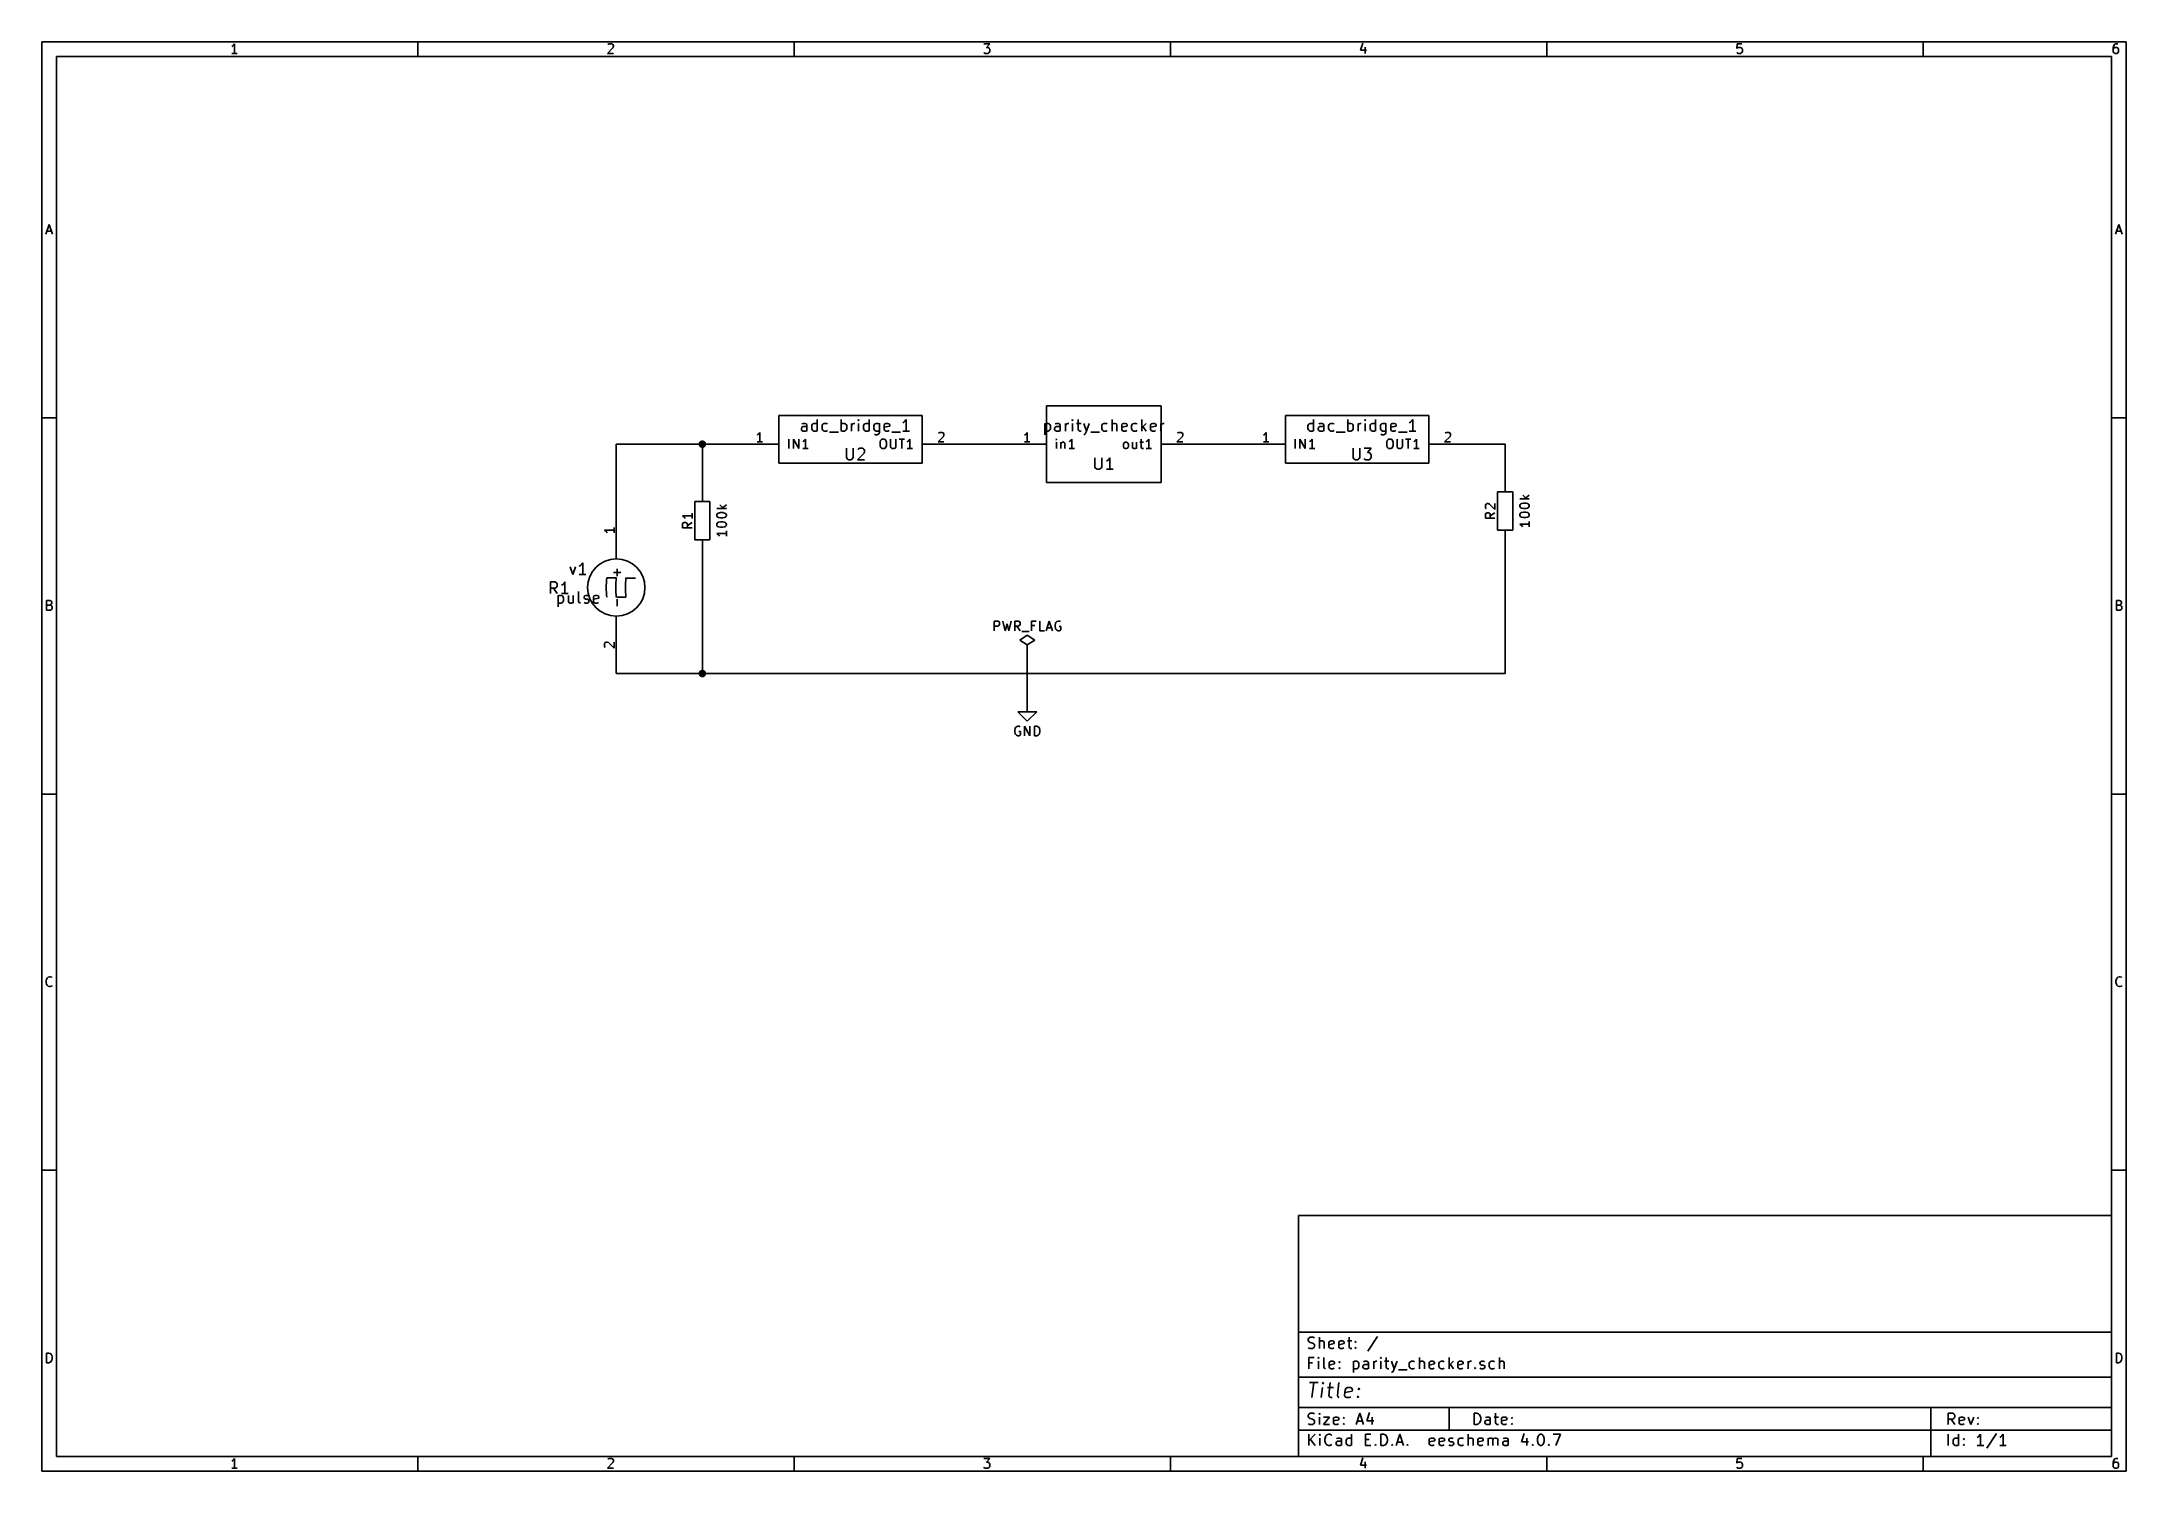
# Model space of a CAD drawing. Extents: x 10 to 287, y -200 to -10.
import ezdxf

# ---------------------------------------------------------------- set-up
doc = ezdxf.new("R2010")
doc.units = 0
doc.header["$MEASUREMENT"] = 0

msp = doc.modelspace()

# ---------------------------------------------------------------- linework, layer by layer
at = {"layer": 'Cyan 2'}
for p, q in [((111.176, -60.7314), (111.023, -60.8076)), ((111.455, -60.7314), (111.176, -60.7314)), ((111.608, -60.8076), (111.455, -60.7314)), ((111.684, -60.96), (111.608, -60.8076)), ((112.319, -61.0362), (112.395, -60.8838)), ((112.395, -60.8838), (112.471, -60.8076)), ((112.471, -60.8076), (112.624, -60.7314)), ((112.624, -60.7314), (112.903, -60.7314)), ((112.903, -60.7314), (113.055, -60.8076)), ((113.055, -61.7474), (113.055, -60.2234)), ((113.69, -61.0362), (113.767, -60.8838)), ((113.767, -60.8838), (113.843, -60.8076)), ((113.843, -60.8076), (113.995, -60.7314)), ((113.995, -60.7314), (114.275, -60.7314)), ((114.275, -60.7314), (114.427, -60.8076)), ((116.23, -61.7474), (116.23, -60.2234)), ((116.23, -60.8076), (116.383, -60.7314)), ((116.383, -60.7314), (116.662, -60.7314)), ((116.662, -60.7314), (116.815, -60.8076)), ((116.815, -60.8076), (116.891, -60.8838)), ((116.891, -60.8838), (116.967, -61.0362)), ((117.602, -61.7474), (117.602, -60.7314)), ((117.602, -61.0362), (117.678, -60.8838)), ((117.678, -60.8838), (117.754, -60.8076)), ((117.754, -60.8076), (117.907, -60.7314)), ((117.907, -60.7314), (118.034, -60.7314)), ((118.542, -60.2234), (118.466, -60.2996)), ((118.466, -60.2996), (118.542, -60.3758)), ((118.618, -60.2996), (118.542, -60.2234)), ((118.542, -60.2234), (118.542, -60.3758)), ((118.542, -60.3758), (118.618, -60.2996)), ((118.542, -61.7474), (118.542, -60.7314)), ((119.202, -61.0362), (119.278, -60.8838)), ((119.278, -60.8838), (119.355, -60.8076)), ((119.355, -60.8076), (119.507, -60.7314)), ((119.507, -60.7314), (119.786, -60.7314)), ((119.786, -60.7314), (119.939, -60.8076)), ((119.939, -61.7474), (119.939, -60.2234)), ((120.574, -61.0362), (120.65, -60.8838)), ((120.65, -60.8838), (120.726, -60.8076)), ((120.726, -60.8076), (120.879, -60.7314)), ((120.879, -60.7314), (121.158, -60.7314)), ((121.158, -60.7314), (121.31, -60.8076)), ((121.31, -60.7314), (121.31, -61.976)), ((121.945, -60.96), (122.022, -60.8076)), ((122.022, -60.8076), (122.174, -60.7314)), ((122.174, -60.7314), (122.453, -60.7314)), ((122.453, -60.7314), (122.606, -60.8076)), ((122.606, -60.8076), (122.682, -60.96)), ((124.562, -60.579), (124.409, -60.6552)), ((124.714, -60.452), (124.562, -60.579)), ((124.866, -60.2234), (124.714, -60.452)), ((124.866, -61.7474), (124.866, -60.2234)), ((143.307, -60.7314), (143.307, -62.2554)), ((143.307, -60.8076), (143.459, -60.7314)), ((143.459, -60.7314), (143.739, -60.7314)), ((143.739, -60.7314), (143.891, -60.8076)), ((143.891, -60.8076), (143.967, -60.8838)), ((143.967, -60.8838), (144.043, -61.0362)), ((144.831, -60.7314), (144.678, -60.8076)), ((145.11, -60.7314), (144.831, -60.7314)), ((145.263, -60.8076), (145.11, -60.7314)), ((145.339, -60.96), (145.263, -60.8076)), ((146.05, -61.7474), (146.05, -60.7314)), ((146.05, -61.0362), (146.126, -60.8838)), ((146.126, -60.8838), (146.202, -60.8076)), ((146.202, -60.8076), (146.355, -60.7314)), ((146.355, -60.7314), (146.482, -60.7314)), ((146.99, -60.2234), (146.914, -60.2996)), ((146.914, -60.2996), (146.99, -60.3758)), ((147.066, -60.2996), (146.99, -60.2234)), ((146.99, -60.2234), (146.99, -60.3758)), ((146.99, -60.3758), (147.066, -60.2996)), ((146.99, -61.7474), (146.99, -60.7314)), ((147.523, -60.7314), (148.107, -60.7314)), ((147.726, -60.2234), (147.726, -61.5442)), ((148.463, -60.7314), (148.819, -61.7474)), ((149.174, -60.7314), (148.819, -61.7474)), ((150.851, -61.0362), (150.927, -60.8838)), ((150.927, -60.8838), (151.003, -60.8076)), ((151.003, -60.8076), (151.155, -60.7314)), ((151.155, -60.7314), (151.435, -60.7314)), ((151.435, -60.7314), (151.587, -60.8076)), ((152.222, -61.7474), (152.222, -60.2234)), ((152.298, -60.8076), (152.222, -60.8838)), ((152.451, -60.7314), (152.298, -60.8076)), ((152.654, -60.7314), (152.451, -60.7314)), ((152.806, -60.8076), (152.654, -60.7314)), ((152.883, -60.96), (152.806, -60.8076)), ((153.518, -60.96), (153.594, -60.8076)), ((153.594, -60.8076), (153.746, -60.7314)), ((153.746, -60.7314), (154.026, -60.7314)), ((154.026, -60.7314), (154.178, -60.8076)), ((154.178, -60.8076), (154.254, -60.96)), ((154.813, -61.0362), (154.889, -60.8838)), ((154.889, -60.8838), (154.965, -60.8076)), ((154.965, -60.8076), (155.118, -60.7314)), ((155.118, -60.7314), (155.397, -60.7314)), ((155.397, -60.7314), (155.55, -60.8076)), ((156.185, -61.7474), (156.185, -60.2234)), ((156.769, -60.7314), (156.185, -61.3156)), ((157.353, -60.96), (157.429, -60.8076)), ((157.429, -60.8076), (157.582, -60.7314)), ((157.582, -60.7314), (157.861, -60.7314)), ((157.861, -60.7314), (158.013, -60.8076)), ((158.013, -60.8076), (158.09, -60.96)), ((158.725, -61.7474), (158.725, -60.7314)), ((158.725, -61.0362), (158.801, -60.8838)), ((158.801, -60.8838), (158.877, -60.8076)), ((158.877, -60.8076), (159.029, -60.7314)), ((159.029, -60.7314), (159.156, -60.7314)), ((178.257, -61.0362), (178.333, -60.8838)), ((178.333, -60.8838), (178.41, -60.8076)), ((178.41, -60.8076), (178.562, -60.7314)), ((178.562, -60.7314), (178.841, -60.7314)), ((178.841, -60.7314), (178.994, -60.8076)), ((178.994, -61.7474), (178.994, -60.2234)), ((179.857, -60.7314), (179.705, -60.8076)), ((180.137, -60.7314), (179.857, -60.7314)), ((180.289, -60.8076), (180.137, -60.7314)), ((180.365, -60.96), (180.289, -60.8076)), ((181, -61.0362), (181.077, -60.8838)), ((181.077, -60.8838), (181.153, -60.8076)), ((181.153, -60.8076), (181.305, -60.7314)), ((181.305, -60.7314), (181.585, -60.7314)), ((181.585, -60.7314), (181.737, -60.8076)), ((183.54, -61.7474), (183.54, -60.2234)), ((183.54, -60.8076), (183.693, -60.7314)), ((183.693, -60.7314), (183.972, -60.7314)), ((183.972, -60.7314), (184.125, -60.8076)), ((184.125, -60.8076), (184.201, -60.8838)), ((184.201, -60.8838), (184.277, -61.0362)), ((184.912, -61.7474), (184.912, -60.7314)), ((184.912, -61.0362), (184.988, -60.8838)), ((184.988, -60.8838), (185.064, -60.8076)), ((185.064, -60.8076), (185.217, -60.7314)), ((185.217, -60.7314), (185.344, -60.7314)), ((185.852, -60.2234), (185.776, -60.2996)), ((185.776, -60.2996), (185.852, -60.3758)), ((185.928, -60.2996), (185.852, -60.2234)), ((185.852, -60.2234), (185.852, -60.3758)), ((185.852, -60.3758), (185.928, -60.2996)), ((185.852, -61.7474), (185.852, -60.7314)), ((186.512, -61.0362), (186.588, -60.8838)), ((186.588, -60.8838), (186.665, -60.8076)), ((186.665, -60.8076), (186.817, -60.7314)), ((186.817, -60.7314), (187.096, -60.7314)), ((187.096, -60.7314), (187.249, -60.8076)), ((187.249, -61.7474), (187.249, -60.2234)), ((187.884, -61.0362), (187.96, -60.8838)), ((187.96, -60.8838), (188.036, -60.8076)), ((188.036, -60.8076), (188.189, -60.7314)), ((188.189, -60.7314), (188.468, -60.7314)), ((188.468, -60.7314), (188.62, -60.8076)), ((188.62, -60.7314), (188.62, -61.976)), ((189.255, -60.96), (189.332, -60.8076)), ((189.332, -60.8076), (189.484, -60.7314)), ((189.484, -60.7314), (189.763, -60.7314)), ((189.763, -60.7314), (189.916, -60.8076)), ((189.916, -60.8076), (189.992, -60.96)), ((191.872, -60.579), (191.719, -60.6552)), ((192.024, -60.452), (191.872, -60.579)), ((192.176, -60.2234), (192.024, -60.452)), ((192.176, -61.7474), (192.176, -60.2234)), ((109.271, -64.0842), (109.271, -62.8142)), ((109.88, -64.0842), (109.88, -62.8142)), ((109.88, -62.8142), (110.592, -64.0842)), ((110.592, -64.0842), (110.592, -62.8142)), ((110.947, -61.3918), (111.023, -61.2394)), ((110.947, -61.5442), (110.947, -61.3918)), ((111.023, -61.6712), (110.947, -61.5442)), ((111.023, -61.2394), (111.176, -61.1632)), ((111.176, -61.7474), (111.023, -61.6712)), ((111.252, -63.119), (111.15, -63.1698)), ((111.176, -61.1632), (111.531, -61.1632)), ((111.531, -61.7474), (111.176, -61.7474)), ((111.379, -62.992), (111.252, -63.119)), ((111.506, -62.8142), (111.379, -62.992)), ((111.506, -64.0842), (111.506, -62.8142)), ((111.531, -61.1632), (111.684, -61.087)), ((111.684, -61.6712), (111.531, -61.7474)), ((111.684, -61.7474), (111.684, -60.96)), ((112.319, -61.468), (112.319, -61.0362)), ((112.395, -61.595), (112.319, -61.468)), ((112.471, -61.6712), (112.395, -61.595)), ((112.624, -61.7474), (112.471, -61.6712)), ((112.903, -61.7474), (112.624, -61.7474)), ((113.055, -61.6712), (112.903, -61.7474)), ((113.69, -61.468), (113.69, -61.0362)), ((113.767, -61.595), (113.69, -61.468)), ((113.843, -61.6712), (113.767, -61.595)), ((113.995, -61.7474), (113.843, -61.6712)), ((114.275, -61.7474), (113.995, -61.7474)), ((114.427, -61.6712), (114.275, -61.7474)), ((114.706, -61.8998), (115.875, -61.8998)), ((116.383, -61.7474), (116.23, -61.6712)), ((116.662, -61.7474), (116.383, -61.7474)), ((116.815, -61.6712), (116.662, -61.7474)), ((116.891, -61.595), (116.815, -61.6712)), ((116.967, -61.468), (116.891, -61.595)), ((116.967, -61.0362), (116.967, -61.468)), ((119.202, -61.468), (119.202, -61.0362)), ((119.278, -61.595), (119.202, -61.468)), ((119.355, -61.6712), (119.278, -61.595)), ((119.507, -61.7474), (119.355, -61.6712)), ((119.786, -61.7474), (119.507, -61.7474)), ((119.939, -61.6712), (119.786, -61.7474)), ((120.574, -61.468), (120.574, -61.0362)), ((120.65, -61.595), (120.574, -61.468)), ((120.726, -61.6712), (120.65, -61.595)), ((120.802, -62.2554), (120.65, -62.1792)), ((120.879, -61.7474), (120.726, -61.6712)), ((121.031, -62.2554), (120.802, -62.2554)), ((121.158, -61.7474), (120.879, -61.7474)), ((121.158, -62.1792), (121.031, -62.2554)), ((121.31, -61.6712), (121.158, -61.7474)), ((121.234, -62.103), (121.158, -62.1792)), ((121.31, -61.976), (121.234, -62.103)), ((121.412, -63.2206), (121.463, -62.992)), ((121.412, -63.6524), (121.412, -63.2206)), ((121.463, -63.881), (121.412, -63.6524)), ((121.463, -62.992), (121.59, -62.865)), ((121.59, -62.865), (121.691, -62.8142)), ((121.691, -62.8142), (121.945, -62.8142)), ((121.945, -61.5442), (121.945, -60.96)), ((122.682, -61.087), (121.945, -61.2394)), ((122.022, -61.6712), (121.945, -61.5442)), ((121.945, -62.8142), (122.072, -62.865)), ((122.174, -61.7474), (122.022, -61.6712)), ((122.072, -62.865), (122.174, -62.992)), ((122.453, -61.7474), (122.174, -61.7474)), ((122.174, -62.992), (122.25, -63.2206)), ((122.25, -63.6524), (122.174, -63.881)), ((122.25, -63.2206), (122.25, -63.6524)), ((122.606, -61.6712), (122.453, -61.7474)), ((122.682, -60.96), (122.682, -61.087)), ((122.784, -62.8142), (122.784, -63.8302)), ((122.961, -61.8998), (124.13, -61.8998)), ((123.495, -63.8302), (123.495, -62.8142)), ((123.927, -62.8142), (124.638, -62.8142)), ((124.282, -64.0842), (124.282, -62.8142)), ((125.298, -61.7474), (124.409, -61.7474)), ((125.12, -63.119), (125.019, -63.1698)), ((125.247, -62.992), (125.12, -63.119)), ((125.374, -62.8142), (125.247, -62.992)), ((125.374, -64.0842), (125.374, -62.8142)), ((143.459, -61.7474), (143.307, -61.6712)), ((143.739, -61.7474), (143.459, -61.7474)), ((143.891, -61.6712), (143.739, -61.7474)), ((143.967, -61.595), (143.891, -61.6712)), ((144.043, -61.468), (143.967, -61.595)), ((144.043, -61.0362), (144.043, -61.468)), ((144.602, -61.3918), (144.678, -61.2394)), ((144.602, -61.5442), (144.602, -61.3918)), ((144.678, -61.6712), (144.602, -61.5442)), ((144.678, -61.2394), (144.831, -61.1632)), ((144.831, -61.7474), (144.678, -61.6712)), ((144.831, -62.8142), (144.78, -62.865)), ((144.78, -62.865), (144.831, -62.9158)), ((144.831, -61.1632), (145.186, -61.1632)), ((145.186, -61.7474), (144.831, -61.7474)), ((144.882, -62.865), (144.831, -62.8142)), ((144.831, -62.8142), (144.831, -62.9158)), ((144.831, -62.9158), (144.882, -62.865)), ((144.831, -64.0842), (144.831, -63.2206)), ((145.186, -61.1632), (145.339, -61.087)), ((145.339, -61.6712), (145.186, -61.7474)), ((145.339, -61.7474), (145.339, -60.96)), ((145.44, -63.2206), (145.44, -64.0842)), ((145.44, -63.3476), (145.491, -63.2968)), ((145.491, -63.2968), (145.618, -63.2206)), ((145.618, -63.2206), (145.796, -63.2206)), ((145.796, -63.2206), (145.923, -63.2968)), ((145.923, -63.2968), (145.974, -63.3984)), ((145.974, -63.3984), (145.974, -64.0842)), ((146.634, -63.119), (146.533, -63.1698)), ((146.761, -62.992), (146.634, -63.119)), ((146.888, -62.8142), (146.761, -62.992)), ((146.888, -64.0842), (146.888, -62.8142)), ((147.726, -61.5442), (147.803, -61.6712)), ((147.803, -61.6712), (147.955, -61.7474)), ((147.955, -61.7474), (148.107, -61.7474)), ((148.59, -62.1792), (148.463, -62.2554)), ((148.666, -62.103), (148.59, -62.1792)), ((148.819, -61.7474), (148.666, -62.103)), ((149.403, -61.8998), (150.571, -61.8998)), ((150.851, -61.468), (150.851, -61.0362)), ((150.927, -61.595), (150.851, -61.468)), ((151.003, -61.6712), (150.927, -61.595)), ((151.155, -61.7474), (151.003, -61.6712)), ((151.435, -61.7474), (151.155, -61.7474)), ((151.587, -61.6712), (151.435, -61.7474)), ((152.883, -61.7474), (152.883, -60.96)), ((153.518, -61.5442), (153.518, -60.96)), ((154.254, -61.087), (153.518, -61.2394)), ((153.594, -61.6712), (153.518, -61.5442)), ((153.746, -61.7474), (153.594, -61.6712)), ((154.026, -61.7474), (153.746, -61.7474)), ((153.746, -63.4746), (153.797, -63.3476)), ((153.746, -63.8302), (153.746, -63.4746)), ((153.797, -63.3476), (153.848, -63.2968)), ((153.848, -63.2968), (153.975, -63.2206)), ((153.975, -63.2206), (154.153, -63.2206)), ((154.178, -61.6712), (154.026, -61.7474)), ((154.153, -63.2206), (154.28, -63.2968)), ((154.254, -60.96), (154.254, -61.087)), ((154.28, -63.2968), (154.33, -63.3476)), ((154.33, -63.3476), (154.407, -63.4746)), ((154.407, -63.4746), (154.407, -63.8302)), ((154.813, -61.468), (154.813, -61.0362)), ((154.889, -61.595), (154.813, -61.468)), ((154.965, -61.6712), (154.889, -61.595)), ((154.94, -63.2206), (154.94, -63.881)), ((155.118, -61.7474), (154.965, -61.6712)), ((155.397, -61.7474), (155.118, -61.7474)), ((155.55, -61.6712), (155.397, -61.7474)), ((155.473, -63.2206), (155.473, -64.0842)), ((155.905, -63.2206), (156.388, -63.2206)), ((156.083, -62.8142), (156.083, -63.881)), ((156.337, -61.1632), (156.769, -61.7474)), ((156.87, -63.119), (156.769, -63.1698)), ((156.997, -62.992), (156.87, -63.119)), ((157.124, -62.8142), (156.997, -62.992)), ((157.124, -64.0842), (157.124, -62.8142)), ((157.353, -61.5442), (157.353, -60.96)), ((158.09, -61.087), (157.353, -61.2394)), ((157.429, -61.6712), (157.353, -61.5442)), ((157.582, -61.7474), (157.429, -61.6712)), ((157.861, -61.7474), (157.582, -61.7474)), ((158.013, -61.6712), (157.861, -61.7474)), ((158.09, -60.96), (158.09, -61.087)), ((176.581, -64.0842), (176.581, -62.8142)), ((177.19, -64.0842), (177.19, -62.8142)), ((177.19, -62.8142), (177.902, -64.0842)), ((177.902, -64.0842), (177.902, -62.8142)), ((178.257, -61.468), (178.257, -61.0362)), ((178.333, -61.595), (178.257, -61.468)), ((178.41, -61.6712), (178.333, -61.595)), ((178.562, -61.7474), (178.41, -61.6712)), ((178.562, -63.119), (178.46, -63.1698)), ((178.841, -61.7474), (178.562, -61.7474)), ((178.689, -62.992), (178.562, -63.119)), ((178.816, -62.8142), (178.689, -62.992)), ((178.816, -64.0842), (178.816, -62.8142)), ((178.994, -61.6712), (178.841, -61.7474)), ((179.629, -61.3918), (179.705, -61.2394)), ((179.629, -61.5442), (179.629, -61.3918)), ((179.705, -61.6712), (179.629, -61.5442)), ((179.705, -61.2394), (179.857, -61.1632)), ((179.857, -61.7474), (179.705, -61.6712)), ((179.857, -61.1632), (180.213, -61.1632)), ((180.213, -61.7474), (179.857, -61.7474)), ((180.213, -61.1632), (180.365, -61.087)), ((180.365, -61.6712), (180.213, -61.7474)), ((180.365, -61.7474), (180.365, -60.96)), ((181, -61.468), (181, -61.0362)), ((181.077, -61.595), (181, -61.468)), ((181.153, -61.6712), (181.077, -61.595)), ((181.305, -61.7474), (181.153, -61.6712)), ((181.585, -61.7474), (181.305, -61.7474)), ((181.737, -61.6712), (181.585, -61.7474)), ((182.016, -61.8998), (183.185, -61.8998)), ((183.693, -61.7474), (183.54, -61.6712)), ((183.972, -61.7474), (183.693, -61.7474)), ((184.125, -61.6712), (183.972, -61.7474)), ((184.201, -61.595), (184.125, -61.6712)), ((184.277, -61.468), (184.201, -61.595)), ((184.277, -61.0362), (184.277, -61.468)), ((186.512, -61.468), (186.512, -61.0362)), ((186.588, -61.595), (186.512, -61.468)), ((186.665, -61.6712), (186.588, -61.595)), ((186.817, -61.7474), (186.665, -61.6712)), ((187.096, -61.7474), (186.817, -61.7474)), ((187.249, -61.6712), (187.096, -61.7474)), ((187.884, -61.468), (187.884, -61.0362)), ((187.96, -61.595), (187.884, -61.468)), ((188.036, -61.6712), (187.96, -61.595)), ((188.112, -62.2554), (187.96, -62.1792)), ((188.189, -61.7474), (188.036, -61.6712)), ((188.341, -62.2554), (188.112, -62.2554)), ((188.468, -61.7474), (188.189, -61.7474)), ((188.468, -62.1792), (188.341, -62.2554)), ((188.62, -61.6712), (188.468, -61.7474)), ((188.544, -62.103), (188.468, -62.1792)), ((188.62, -61.976), (188.544, -62.103)), ((188.722, -63.2206), (188.773, -62.992)), ((188.722, -63.6524), (188.722, -63.2206)), ((188.773, -63.881), (188.722, -63.6524)), ((188.773, -62.992), (188.9, -62.865)), ((188.9, -62.865), (189.001, -62.8142)), ((189.001, -62.8142), (189.255, -62.8142)), ((189.255, -61.5442), (189.255, -60.96)), ((189.992, -61.087), (189.255, -61.2394)), ((189.332, -61.6712), (189.255, -61.5442)), ((189.255, -62.8142), (189.382, -62.865)), ((189.484, -61.7474), (189.332, -61.6712)), ((189.382, -62.865), (189.484, -62.992)), ((189.763, -61.7474), (189.484, -61.7474)), ((189.484, -62.992), (189.56, -63.2206)), ((189.56, -63.6524), (189.484, -63.881)), ((189.56, -63.2206), (189.56, -63.6524)), ((189.916, -61.6712), (189.763, -61.7474)), ((189.992, -60.96), (189.992, -61.087)), ((190.094, -62.8142), (190.094, -63.8302)), ((190.271, -61.8998), (191.44, -61.8998)), ((190.805, -63.8302), (190.805, -62.8142)), ((191.237, -62.8142), (191.948, -62.8142)), ((191.592, -64.0842), (191.592, -62.8142)), ((192.608, -61.7474), (191.719, -61.7474)), ((192.43, -63.119), (192.329, -63.1698)), ((192.557, -62.992), (192.43, -63.119)), ((192.684, -62.8142), (192.557, -62.992)), ((192.684, -64.0842), (192.684, -62.8142)), ((111.862, -64.0842), (111.15, -64.0842)), ((116.942, -64.0334), (116.942, -65.278)), ((116.942, -65.278), (117.018, -65.405)), ((117.018, -65.405), (117.094, -65.4812)), ((117.094, -65.4812), (117.246, -65.5574)), ((117.246, -65.5574), (117.526, -65.5574)), ((117.526, -65.5574), (117.678, -65.4812)), ((117.678, -65.4812), (117.754, -65.405)), ((117.754, -65.405), (117.831, -65.278)), ((117.831, -65.278), (117.831, -64.0334)), ((119.278, -64.6938), (118.415, -65.5574)), ((118.415, -65.5574), (119.355, -65.5574)), ((118.466, -64.1858), (118.542, -64.1096)), ((118.542, -64.1096), (118.694, -64.0334)), ((118.694, -64.0334), (119.05, -64.0334)), ((119.05, -64.0334), (119.202, -64.1096)), ((119.202, -64.1096), (119.278, -64.1858)), ((119.278, -64.1858), (119.355, -64.3382)), ((119.355, -64.4652), (119.278, -64.6938)), ((119.355, -64.3382), (119.355, -64.4652)), ((121.59, -64.008), (121.463, -63.881)), ((121.691, -64.0842), (121.59, -64.008)), ((121.945, -64.0842), (121.691, -64.0842)), ((122.072, -64.008), (121.945, -64.0842)), ((122.174, -63.881), (122.072, -64.008)), ((122.784, -63.8302), (122.834, -63.9572)), ((122.834, -63.9572), (122.911, -64.008)), ((122.911, -64.008), (123.012, -64.0842)), ((123.012, -64.0842), (123.266, -64.0842)), ((123.266, -64.0842), (123.393, -64.008)), ((123.393, -64.008), (123.444, -63.9572)), ((123.444, -63.9572), (123.495, -63.8302)), ((125.73, -64.0842), (125.019, -64.0842)), ((147.244, -64.0842), (146.533, -64.0842)), ((149.962, -65.3034), (149.962, -66.548)), ((150.851, -66.548), (150.851, -65.3034)), ((151.638, -65.659), (151.486, -65.7352)), ((151.79, -65.532), (151.638, -65.659)), ((151.943, -65.3034), (151.79, -65.532)), ((151.943, -66.8274), (151.943, -65.3034)), ((153.797, -63.9572), (153.746, -63.8302)), ((153.848, -64.008), (153.797, -63.9572)), ((153.975, -64.0842), (153.848, -64.008)), ((154.153, -64.0842), (153.975, -64.0842)), ((154.28, -64.008), (154.153, -64.0842)), ((154.33, -63.9572), (154.28, -64.008)), ((154.407, -63.8302), (154.33, -63.9572)), ((154.94, -63.881), (154.991, -64.008)), ((154.991, -64.008), (155.118, -64.0842)), ((155.118, -64.0842), (155.296, -64.0842)), ((155.296, -64.0842), (155.423, -64.008)), ((155.423, -64.008), (155.473, -63.9572)), ((156.083, -63.881), (156.134, -64.008)), ((156.134, -64.008), (156.261, -64.0842)), ((156.261, -64.0842), (156.388, -64.0842)), ((157.48, -64.0842), (156.769, -64.0842)), ((179.172, -64.0842), (178.46, -64.0842)), ((184.252, -64.0334), (184.252, -65.278)), ((184.252, -65.278), (184.328, -65.405)), ((184.328, -65.405), (184.404, -65.4812)), ((184.404, -65.4812), (184.556, -65.5574)), ((184.556, -65.5574), (184.836, -65.5574)), ((184.836, -65.5574), (184.988, -65.4812)), ((184.988, -65.4812), (185.064, -65.405)), ((185.064, -65.405), (185.141, -65.278)), ((185.141, -65.278), (185.141, -64.0334)), ((185.725, -64.0334), (186.665, -64.0334)), ((185.776, -65.4812), (185.725, -65.405)), ((185.928, -65.5574), (185.776, -65.4812)), ((186.36, -65.5574), (185.928, -65.5574)), ((186.665, -64.0334), (186.157, -64.6176)), ((186.157, -64.6176), (186.36, -64.6176)), ((186.36, -64.6176), (186.512, -64.6938)), ((186.512, -65.4812), (186.36, -65.5574)), ((186.512, -64.6938), (186.588, -64.77)), ((186.588, -65.405), (186.512, -65.4812)), ((186.588, -64.77), (186.665, -64.897)), ((186.665, -65.278), (186.588, -65.405)), ((186.665, -64.897), (186.665, -65.278)), ((188.9, -64.008), (188.773, -63.881)), ((189.001, -64.0842), (188.9, -64.008)), ((189.255, -64.0842), (189.001, -64.0842)), ((189.382, -64.008), (189.255, -64.0842)), ((189.484, -63.881), (189.382, -64.008)), ((190.094, -63.8302), (190.144, -63.9572)), ((190.144, -63.9572), (190.221, -64.008)), ((190.221, -64.008), (190.322, -64.0842)), ((190.322, -64.0842), (190.576, -64.0842)), ((190.576, -64.0842), (190.703, -64.008)), ((190.703, -64.008), (190.754, -63.9572)), ((190.754, -63.9572), (190.805, -63.8302)), ((193.04, -64.0842), (192.329, -64.0842)), ((149.962, -66.548), (150.038, -66.675)), ((150.038, -66.675), (150.114, -66.7512)), ((150.114, -66.7512), (150.266, -66.8274)), ((150.266, -66.8274), (150.546, -66.8274)), ((150.546, -66.8274), (150.698, -66.7512)), ((150.698, -66.7512), (150.774, -66.675)), ((150.774, -66.675), (150.851, -66.548)), ((152.375, -66.8274), (151.486, -66.8274)), ((100.127, -71.5518), (100.609, -72.0344)), ((100.508, -71.9074), (100.99, -71.5518)), ((201.828, -71.628), (201.879, -71.5264)), ((201.828, -71.9328), (201.828, -71.628)), ((201.879, -72.0598), (201.828, -71.9328)), ((201.879, -71.5264), (201.93, -71.4502)), ((201.93, -71.4502), (202.057, -71.3994)), ((202.057, -71.3994), (202.184, -71.3994)), ((202.184, -71.3994), (202.362, -71.4502)), ((202.362, -71.4502), (203.098, -72.1868)), ((203.098, -72.1868), (203.098, -71.3994)), ((207.67, -70.7644), (206.4, -70.7644)), ((206.4, -71.628), (206.451, -71.501)), ((206.4, -71.755), (206.4, -71.628)), ((206.451, -71.8566), (206.4, -71.755)), ((206.451, -71.501), (206.502, -71.4502)), ((206.502, -71.9328), (206.451, -71.8566)), ((206.502, -71.4502), (206.629, -71.374)), ((206.629, -71.9836), (206.502, -71.9328)), ((206.629, -71.374), (206.883, -71.3232)), ((206.883, -72.0344), (206.629, -71.9836)), ((206.807, -70.2818), (207.289, -70.7644)), ((206.883, -71.3232), (207.188, -71.3232)), ((207.188, -70.6374), (207.67, -70.2818)), ((207.188, -71.3232), (207.416, -71.374)), ((207.416, -71.9836), (207.188, -72.0344)), ((207.416, -71.374), (207.543, -71.4502)), ((207.543, -71.9328), (207.416, -71.9836)), ((207.543, -71.4502), (207.594, -71.501)), ((207.594, -71.8566), (207.543, -71.9328)), ((207.594, -71.501), (207.67, -71.628)), ((207.67, -71.755), (207.594, -71.8566)), ((207.67, -71.628), (207.67, -71.755)), ((96.4184, -73.025), (95.1484, -73.025)), ((95.1484, -73.025), (95.3262, -73.152)), ((95.1484, -74.1172), (95.1992, -73.9902)), ((95.1484, -74.5998), (95.1484, -74.1172)), ((96.4184, -74.5998), (95.1484, -74.5998)), ((95.1992, -73.9902), (95.25, -73.9394)), ((95.25, -73.9394), (95.377, -73.8886)), ((95.3262, -73.152), (95.4532, -73.279)), ((95.377, -73.8886), (95.5548, -73.8886)), ((95.4532, -73.279), (95.504, -73.3806)), ((95.5548, -73.8886), (95.6818, -73.9394)), ((95.6818, -73.9394), (95.7326, -73.9902)), ((95.7326, -73.9902), (95.8088, -74.1172)), ((96.4184, -73.8886), (95.8088, -74.295)), ((95.8088, -74.1172), (95.8088, -74.5998)), ((96.4184, -72.6694), (96.4184, -73.3806)), ((100.99, -72.0344), (99.7204, -72.0344)), ((99.7204, -72.898), (99.7712, -72.771)), ((99.7204, -73.025), (99.7204, -72.898)), ((99.7712, -73.1266), (99.7204, -73.025)), ((99.7204, -74.1172), (99.7712, -73.9902)), ((99.7204, -74.2442), (99.7204, -74.1172)), ((99.7712, -74.3458), (99.7204, -74.2442)), ((99.7712, -72.771), (99.822, -72.7202)), ((99.822, -73.2028), (99.7712, -73.1266)), ((99.7712, -73.9902), (99.822, -73.9394)), ((99.822, -74.422), (99.7712, -74.3458)), ((99.822, -72.7202), (99.949, -72.644)), ((99.949, -73.2536), (99.822, -73.2028)), ((99.822, -73.9394), (99.949, -73.8632)), ((99.949, -74.4728), (99.822, -74.422)), ((99.949, -72.644), (100.203, -72.5932)), ((100.203, -73.3044), (99.949, -73.2536)), ((99.949, -73.8632), (100.203, -73.8124)), ((100.203, -74.5236), (99.949, -74.4728)), ((100.203, -72.5932), (100.508, -72.5932)), ((100.508, -73.3044), (100.203, -73.3044)), ((100.203, -73.8124), (100.508, -73.8124)), ((100.508, -74.5236), (100.203, -74.5236)), ((100.508, -72.5932), (100.736, -72.644)), ((100.736, -73.2536), (100.508, -73.3044)), ((100.508, -73.8124), (100.736, -73.8632)), ((100.736, -74.4728), (100.508, -74.5236)), ((100.736, -72.644), (100.863, -72.7202)), ((100.863, -73.2028), (100.736, -73.2536)), ((100.736, -73.8632), (100.863, -73.9394)), ((100.863, -74.422), (100.736, -74.4728)), ((100.863, -72.7202), (100.914, -72.771)), ((100.914, -73.1266), (100.863, -73.2028)), ((100.863, -73.9394), (100.914, -73.9902)), ((100.914, -74.3458), (100.863, -74.422)), ((100.914, -72.771), (100.99, -72.898)), ((100.99, -73.025), (100.914, -73.1266)), ((100.914, -73.9902), (100.99, -74.1172)), ((100.99, -74.2442), (100.914, -74.3458)), ((100.99, -72.898), (100.99, -73.025)), ((100.99, -74.1172), (100.99, -74.2442)), ((201.828, -72.8472), (201.879, -72.7202)), ((201.828, -73.3298), (201.828, -72.8472)), ((203.098, -73.3298), (201.828, -73.3298)), ((201.93, -72.1106), (201.879, -72.0598)), ((201.879, -72.7202), (201.93, -72.6694)), ((201.93, -72.6694), (202.057, -72.6186)), ((202.057, -72.6186), (202.235, -72.6186)), ((202.235, -72.6186), (202.362, -72.6694)), ((202.362, -72.6694), (202.413, -72.7202)), ((202.413, -72.7202), (202.489, -72.8472)), ((203.098, -72.6186), (202.489, -73.025)), ((202.489, -72.8472), (202.489, -73.3298)), ((206.4, -72.8472), (206.451, -72.7202)), ((206.4, -72.9742), (206.4, -72.8472)), ((206.451, -73.0758), (206.4, -72.9742)), ((207.67, -74.1172), (206.4, -74.1172)), ((206.4, -74.1172), (206.578, -74.2442)), ((206.451, -72.7202), (206.502, -72.6694)), ((206.502, -73.152), (206.451, -73.0758)), ((206.502, -72.6694), (206.629, -72.5932)), ((206.629, -73.2028), (206.502, -73.152)), ((206.578, -74.2442), (206.705, -74.3712)), ((206.629, -72.5932), (206.883, -72.5424)), ((206.883, -73.2536), (206.629, -73.2028)), ((206.705, -74.3712), (206.756, -74.4728)), ((207.188, -72.0344), (206.883, -72.0344)), ((206.883, -72.5424), (207.188, -72.5424)), ((207.188, -73.2536), (206.883, -73.2536)), ((207.188, -72.5424), (207.416, -72.5932)), ((207.416, -73.2028), (207.188, -73.2536)), ((207.416, -72.5932), (207.543, -72.6694)), ((207.543, -73.152), (207.416, -73.2028)), ((207.543, -72.6694), (207.594, -72.7202)), ((207.594, -73.0758), (207.543, -73.152)), ((207.594, -72.7202), (207.67, -72.8472)), ((207.67, -72.9742), (207.594, -73.0758)), ((207.67, -72.8472), (207.67, -72.9742)), ((207.67, -73.7616), (207.67, -74.4728)), ((100.99, -75.3872), (99.7204, -75.3872)), ((99.7204, -75.3872), (99.8982, -75.5142)), ((99.8982, -75.5142), (100.025, -75.6412)), ((100.025, -75.6412), (100.076, -75.7428)), ((100.99, -75.0316), (100.99, -75.7428)), ((80.2132, -79.7814), (80.5688, -80.7974)), ((80.5688, -80.7974), (80.9244, -79.7814)), ((81.5848, -79.629), (81.4324, -79.7052)), ((81.7372, -79.502), (81.5848, -79.629)), ((81.8896, -79.2734), (81.7372, -79.502)), ((81.8896, -80.7974), (81.8896, -79.2734)), ((86.4616, -81.026), (86.4616, -80.0608)), ((81.3562, -84.4042), (81.3562, -83.0834)), ((82.3214, -80.7974), (81.4324, -80.7974)), ((86.9442, -80.5434), (85.979, -80.5434)), ((78.613, -83.5914), (78.613, -85.1154)), ((78.613, -83.6676), (78.7654, -83.5914)), ((78.7654, -84.6074), (78.613, -84.5312)), ((78.7654, -83.5914), (79.0448, -83.5914)), ((79.0448, -84.6074), (78.7654, -84.6074)), ((79.0448, -83.5914), (79.1972, -83.6676)), ((79.1972, -84.5312), (79.0448, -84.6074)), ((79.1972, -83.6676), (79.2734, -83.7438)), ((79.2734, -84.455), (79.1972, -84.5312)), ((79.2734, -83.7438), (79.3496, -83.8962)), ((79.3496, -84.328), (79.2734, -84.455)), ((79.3496, -83.8962), (79.3496, -84.328)), ((79.9846, -83.5914), (79.9846, -84.4042)), ((79.9846, -84.4042), (80.0608, -84.5312)), ((80.0608, -84.5312), (80.2132, -84.6074)), ((80.2132, -84.6074), (80.4164, -84.6074)), ((80.4164, -84.6074), (80.5688, -84.5312)), ((80.5688, -84.5312), (80.645, -84.455)), ((80.645, -83.5914), (80.645, -84.6074)), ((81.4324, -84.5312), (81.3562, -84.4042)), ((81.5848, -84.6074), (81.4324, -84.5312)), ((82.0674, -83.82), (82.1436, -83.6676)), ((82.0674, -83.8962), (82.0674, -83.82)), ((82.1436, -84.0232), (82.0674, -83.8962)), ((82.0674, -84.5312), (82.2198, -84.6074)), ((82.1436, -83.6676), (82.296, -83.5914)), ((82.296, -84.0994), (82.1436, -84.0232)), ((82.2198, -84.6074), (82.5246, -84.6074)), ((82.296, -83.5914), (82.5246, -83.5914)), ((82.5246, -84.0994), (82.296, -84.0994)), ((82.5246, -83.5914), (82.6516, -83.6676)), ((82.6516, -84.1756), (82.5246, -84.0994)), ((82.5246, -84.6074), (82.6516, -84.5312)), ((82.7278, -84.328), (82.6516, -84.1756)), ((82.6516, -84.5312), (82.7278, -84.4042)), ((82.7278, -84.4042), (82.7278, -84.328)), ((83.312, -83.82), (83.3882, -83.6676)), ((83.312, -84.4042), (83.312, -83.82)), ((84.0486, -83.947), (83.312, -84.0994)), ((83.3882, -84.5312), (83.312, -84.4042)), ((83.3882, -83.6676), (83.5406, -83.5914)), ((83.5406, -84.6074), (83.3882, -84.5312)), ((83.5406, -83.5914), (83.82, -83.5914)), ((83.82, -84.6074), (83.5406, -84.6074)), ((83.82, -83.5914), (83.9724, -83.6676)), ((83.9724, -84.5312), (83.82, -84.6074)), ((83.9724, -83.6676), (84.0486, -83.82)), ((84.0486, -83.82), (84.0486, -83.947)), ((86.4616, -85.0392), (86.4616, -84.074)), ((136.576, -88.2904), (136.576, -87.0204)), ((136.576, -87.0204), (137.058, -87.0204)), ((137.058, -87.6808), (136.576, -87.6808)), ((137.058, -87.0204), (137.185, -87.0712)), ((137.185, -87.6046), (137.058, -87.6808)), ((137.185, -87.0712), (137.236, -87.122)), ((137.236, -87.5538), (137.185, -87.6046)), ((137.236, -87.122), (137.287, -87.249)), ((137.287, -87.4268), (137.236, -87.5538)), ((137.287, -87.249), (137.287, -87.4268)), ((137.719, -87.0204), (138.024, -88.2904)), ((138.024, -88.2904), (138.278, -87.376)), ((138.278, -87.376), (138.506, -88.2904)), ((138.506, -88.2904), (138.811, -87.0204)), ((139.294, -88.2904), (139.294, -87.0204)), ((139.294, -87.0204), (139.776, -87.0204)), ((139.776, -87.6808), (139.294, -87.6808)), ((140.005, -88.2904), (139.598, -87.6808)), ((139.776, -87.0204), (139.903, -87.0712)), ((139.903, -87.6046), (139.776, -87.6808)), ((139.903, -87.0712), (139.954, -87.122)), ((139.954, -87.5538), (139.903, -87.6046)), ((139.954, -87.122), (140.005, -87.249)), ((140.005, -87.4268), (139.954, -87.5538)), ((140.005, -87.249), (140.005, -87.4268)), ((140.259, -88.392), (141.224, -88.392)), ((141.529, -88.2904), (141.529, -87.0204)), ((141.529, -87.0204), (142.138, -87.0204)), ((141.961, -87.6046), (141.529, -87.6046)), ((142.621, -88.2904), (142.621, -87.0204)), ((143.231, -88.2904), (142.621, -88.2904)), ((143.459, -88.2904), (143.866, -87.0204)), ((143.586, -87.9094), (144.17, -87.9094)), ((143.866, -87.0204), (144.297, -88.2904)), ((144.729, -87.3252), (144.678, -87.5538)), ((144.678, -87.5538), (144.678, -87.7316)), ((144.678, -87.7316), (144.729, -87.9856)), ((144.78, -87.1982), (144.729, -87.3252)), ((144.729, -87.9856), (144.78, -88.0872)), ((144.907, -87.0712), (144.78, -87.1982)), ((144.78, -88.0872), (144.907, -88.2142)), ((145.085, -87.0204), (144.907, -87.0712)), ((144.907, -88.2142), (145.085, -88.2904)), ((145.263, -87.0204), (145.085, -87.0204)), ((145.085, -88.2904), (145.212, -88.2904)), ((145.44, -87.7316), (145.212, -87.7316)), ((145.212, -88.2904), (145.39, -88.2142)), ((145.39, -87.0712), (145.263, -87.0204)), ((145.39, -88.2142), (145.44, -88.1634)), ((145.44, -88.1634), (145.44, -87.7316)), ((139.344, -101.295), (139.294, -101.524)), ((139.294, -101.524), (139.294, -101.702)), ((139.294, -101.702), (139.344, -101.956)), ((139.395, -101.168), (139.344, -101.295)), ((139.344, -101.956), (139.395, -102.057)), ((139.522, -101.041), (139.395, -101.168)), ((139.395, -102.057), (139.522, -102.184)), ((139.7, -100.99), (139.522, -101.041)), ((139.522, -102.184), (139.7, -102.26)), ((139.878, -100.99), (139.7, -100.99)), ((139.7, -102.26), (139.827, -102.26)), ((140.056, -101.702), (139.827, -101.702)), ((139.827, -102.26), (140.005, -102.184)), ((140.005, -101.041), (139.878, -100.99)), ((140.005, -102.184), (140.056, -102.133)), ((140.056, -102.133), (140.056, -101.702)), ((140.614, -102.26), (140.614, -100.99)), ((140.614, -100.99), (141.326, -102.26)), ((141.326, -102.26), (141.326, -100.99)), ((141.935, -102.26), (141.935, -100.99)), ((141.935, -100.99), (142.24, -100.99)), ((142.24, -102.26), (141.935, -102.26)), ((142.24, -100.99), (142.418, -101.041)), ((142.418, -102.184), (142.24, -102.26)), ((142.418, -101.041), (142.545, -101.168)), ((142.545, -102.057), (142.418, -102.184)), ((142.545, -101.168), (142.596, -101.295)), ((142.596, -101.956), (142.545, -102.057)), ((142.596, -101.295), (142.646, -101.524)), ((142.646, -101.702), (142.596, -101.956)), ((142.646, -101.524), (142.646, -101.702))]:
    msp.add_line(p, q, dxfattribs=at)
at = {"layer": 'Green 2'}
for p, q in [((86.36, -63.5), (86.36, -71.12)), ((86.36, -63.5), (102.87, -63.5)), ((97.79, -63.5), (97.79, -69.85)), ((132.08, -63.5), (138.43, -63.5)), ((163.83, -63.5), (170.18, -63.5)), ((199.39, -63.5), (204.47, -63.5)), ((204.47, -63.5), (204.47, -68.58)), ((97.79, -77.47), (97.79, -93.98)), ((204.47, -93.98), (204.47, -76.2)), ((86.36, -93.98), (204.47, -93.98)), ((140.97, -91.44), (140.97, -97.79))]:
    msp.add_line(p, q, dxfattribs=at)
at = {"layer": 'Green 2', "const_width": 0.508}
for points in [[(97.536, -63.5, 1), (98.044, -63.5, 1)], [(97.536, -93.98, 1), (98.044, -93.98, 1)]]:
    msp.add_lwpolyline(points, format="xyb", close=True, dxfattribs=at)
at = {"layer": 'Magenta 2'}
for p, q in [((77.6224, -83.3374), (77.6224, -81.8134)), ((77.6224, -81.8134), (78.2066, -81.8134)), ((78.2066, -82.6262), (77.6224, -82.6262)), ((78.5114, -83.3374), (78.0034, -82.6262)), ((78.2066, -81.8134), (78.359, -81.8896)), ((78.359, -82.55), (78.2066, -82.6262)), ((78.359, -81.8896), (78.4352, -81.9658)), ((78.4352, -82.4738), (78.359, -82.55)), ((78.4352, -81.9658), (78.5114, -82.1182)), ((78.5114, -82.3214), (78.4352, -82.4738)), ((78.5114, -82.1182), (78.5114, -82.3214)), ((79.2226, -82.169), (79.0702, -82.2452)), ((79.375, -82.042), (79.2226, -82.169)), ((79.5274, -81.8134), (79.375, -82.042)), ((79.5274, -83.3374), (79.5274, -81.8134)), ((79.9592, -83.3374), (79.0702, -83.3374))]:
    msp.add_line(p, q, dxfattribs=at)
at = {"layer": 'Red 2'}
for p, q in [((10.0076, -10.0076), (10.0076, -200)), ((286.995, -10.0076), (10.0076, -10.0076)), ((35.3822, -10.5918), (35.2552, -10.6426)), ((35.4838, -10.4648), (35.3822, -10.5918)), ((35.6108, -10.287), (35.4838, -10.4648)), ((35.6108, -11.5824), (35.6108, -10.287)), ((59.9948, -11.9888), (59.9948, -10.0076)), ((85.9028, -10.8204), (85.1662, -11.5824)), ((85.2424, -10.3886), (85.2932, -10.3378)), ((85.2932, -10.3378), (85.4202, -10.287)), ((85.4202, -10.287), (85.725, -10.287)), ((85.725, -10.287), (85.852, -10.3378)), ((85.852, -10.3378), (85.9028, -10.3886)), ((85.9028, -10.3886), (85.979, -10.5156)), ((85.979, -10.6426), (85.9028, -10.8204)), ((85.979, -10.5156), (85.979, -10.6426)), ((110.007, -11.9888), (110.007, -10.0076)), ((135.179, -10.287), (135.992, -10.287)), ((135.992, -10.287), (135.56, -10.7696)), ((135.56, -10.7696), (135.738, -10.7696)), ((135.738, -10.7696), (135.865, -10.8204)), ((135.865, -10.8204), (135.915, -10.8966)), ((135.915, -10.8966), (135.992, -11.0236)), ((135.992, -11.0236), (135.992, -11.3284)), ((159.995, -11.9888), (159.995, -10.0076)), ((185.547, -10.2108), (185.242, -11.1506)), ((185.852, -10.7188), (185.852, -11.5824)), ((210.007, -11.9888), (210.007, -10.0076)), ((235.306, -10.287), (235.255, -10.8966)), ((235.255, -10.8966), (235.306, -10.8204)), ((235.915, -10.287), (235.306, -10.287)), ((235.306, -10.8204), (235.433, -10.7696)), ((235.433, -10.7696), (235.737, -10.7696)), ((235.737, -10.7696), (235.864, -10.8204)), ((235.864, -10.8204), (235.915, -10.8966)), ((235.915, -10.8966), (235.991, -11.0236)), ((235.991, -11.0236), (235.991, -11.3284)), ((259.994, -11.9888), (259.994, -10.0076)), ((285.293, -10.5918), (285.242, -10.8204)), ((285.242, -10.8204), (285.242, -11.3284)), ((285.293, -10.8966), (285.242, -11.0236)), ((285.42, -10.3886), (285.293, -10.5918)), ((285.369, -10.8204), (285.293, -10.8966)), ((285.471, -10.7696), (285.369, -10.8204)), ((285.471, -10.3378), (285.42, -10.3886)), ((285.598, -10.287), (285.471, -10.3378)), ((285.725, -10.7696), (285.471, -10.7696)), ((285.852, -10.287), (285.598, -10.287)), ((285.852, -10.8204), (285.725, -10.7696)), ((285.902, -10.8966), (285.852, -10.8204)), ((285.979, -11.0236), (285.902, -10.8966)), ((285.979, -11.3284), (285.979, -11.0236)), ((286.995, -200), (286.995, -10.0076)), ((11.9888, -11.9888), (11.9888, -198.018)), ((285.013, -11.9888), (11.9888, -11.9888)), ((35.9918, -11.5824), (35.2552, -11.5824)), ((85.1662, -11.5824), (85.979, -11.5824)), ((135.255, -11.5062), (135.179, -11.4554)), ((135.382, -11.5824), (135.255, -11.5062)), ((135.738, -11.5824), (135.382, -11.5824)), ((135.865, -11.5062), (135.738, -11.5824)), ((135.915, -11.4554), (135.865, -11.5062)), ((135.992, -11.3284), (135.915, -11.4554)), ((185.242, -11.1506), (186.03, -11.1506)), ((235.306, -11.5062), (235.255, -11.4554)), ((235.433, -11.5824), (235.306, -11.5062)), ((235.737, -11.5824), (235.433, -11.5824)), ((235.864, -11.5062), (235.737, -11.5824)), ((235.915, -11.4554), (235.864, -11.5062)), ((235.991, -11.3284), (235.915, -11.4554)), ((285.013, -198.018), (285.013, -11.9888)), ((285.242, -11.3284), (285.293, -11.4554)), ((285.293, -11.4554), (285.369, -11.5062)), ((285.369, -11.5062), (285.471, -11.5824)), ((285.471, -11.5824), (285.725, -11.5824)), ((285.725, -11.5824), (285.852, -11.5062)), ((285.852, -11.5062), (285.902, -11.4554)), ((285.902, -11.4554), (285.979, -11.3284)), ((10.5664, -35.5854), (10.9982, -34.29)), ((10.6934, -35.2044), (11.303, -35.2044)), ((10.9982, -34.29), (11.43, -35.5854)), ((285.572, -35.5854), (286.004, -34.29)), ((285.699, -35.2044), (286.309, -35.2044)), ((286.004, -34.29), (286.436, -35.5854)), ((10.0076, -59.9948), (11.9888, -59.9948)), ((107.95, -59.69), (107.95, -66.04)), ((127, -59.69), (107.95, -59.69)), ((127, -66.04), (127, -59.69)), ((143.51, -58.42), (143.51, -68.58)), ((158.75, -58.42), (143.51, -58.42)), ((158.75, -68.58), (158.75, -58.42)), ((175.26, -59.69), (175.26, -66.04)), ((194.31, -59.69), (175.26, -59.69)), ((194.31, -66.04), (194.31, -59.69)), ((286.995, -59.9948), (285.013, -59.9948)), ((107.95, -63.5), (102.87, -63.5)), ((105.156, -62.23), (105.054, -62.2808)), ((105.766, -63.1952), (105.054, -63.1952)), ((105.283, -62.103), (105.156, -62.23)), ((105.41, -61.9252), (105.283, -62.103)), ((105.41, -63.1952), (105.41, -61.9252)), ((127, -63.5), (132.08, -63.5)), ((129.845, -62.4586), (129.108, -63.1952)), ((129.108, -63.1952), (129.896, -63.1952)), ((129.184, -62.0268), (129.235, -61.976)), ((129.235, -61.976), (129.362, -61.9252)), ((129.362, -61.9252), (129.667, -61.9252)), ((129.667, -61.9252), (129.769, -61.976)), ((129.769, -61.976), (129.845, -62.0268)), ((129.845, -62.0268), (129.896, -62.1538)), ((129.896, -62.2808), (129.845, -62.4586)), ((129.896, -62.1538), (129.896, -62.2808)), ((143.51, -63.5), (138.43, -63.5)), ((140.716, -62.23), (140.614, -62.2808)), ((141.326, -63.1952), (140.614, -63.1952)), ((140.843, -62.103), (140.716, -62.23)), ((140.97, -61.9252), (140.843, -62.103)), ((140.97, -63.1952), (140.97, -61.9252)), ((158.75, -63.5), (163.83, -63.5)), ((161.595, -62.4586), (160.858, -63.1952)), ((160.858, -63.1952), (161.646, -63.1952)), ((160.934, -62.0268), (160.985, -61.976)), ((160.985, -61.976), (161.112, -61.9252)), ((161.112, -61.9252), (161.417, -61.9252)), ((161.417, -61.9252), (161.519, -61.976)), ((161.519, -61.976), (161.595, -62.0268)), ((161.595, -62.0268), (161.646, -62.1538)), ((161.646, -62.2808), (161.595, -62.4586)), ((161.646, -62.1538), (161.646, -62.2808)), ((175.26, -63.5), (170.18, -63.5)), ((172.466, -62.23), (172.364, -62.2808)), ((173.076, -63.1952), (172.364, -63.1952)), ((172.593, -62.103), (172.466, -62.23)), ((172.72, -61.9252), (172.593, -62.103)), ((172.72, -63.1952), (172.72, -61.9252)), ((194.31, -63.5), (199.39, -63.5)), ((197.155, -62.4586), (196.418, -63.1952)), ((196.418, -63.1952), (197.206, -63.1952)), ((196.494, -62.0268), (196.545, -61.976)), ((196.545, -61.976), (196.672, -61.9252)), ((196.672, -61.9252), (196.977, -61.9252)), ((196.977, -61.9252), (197.079, -61.976)), ((197.079, -61.976), (197.155, -62.0268)), ((197.155, -62.0268), (197.206, -62.1538)), ((197.206, -62.2808), (197.155, -62.4586)), ((197.206, -62.1538), (197.206, -62.2808)), ((107.95, -66.04), (127, -66.04)), ((175.26, -66.04), (194.31, -66.04)), ((143.51, -68.58), (158.75, -68.58)), ((204.47, -69.85), (204.47, -68.58)), ((86.36, -78.74), (86.36, -71.12)), ((96.774, -76.2), (96.774, -71.12)), ((96.774, -71.12), (98.806, -71.12)), ((97.79, -71.12), (97.79, -69.85)), ((98.806, -71.12), (98.806, -76.2)), ((203.454, -74.93), (203.454, -69.85)), ((203.454, -69.85), (205.486, -69.85)), ((205.486, -69.85), (205.486, -74.93)), ((86.0552, -74.5744), (86.0552, -75.2856)), ((86.0552, -74.93), (84.7852, -74.93)), ((84.7852, -74.93), (84.963, -75.057)), ((84.963, -75.057), (85.09, -75.184)), ((85.09, -75.184), (85.1408, -75.2856)), ((98.806, -76.2), (96.774, -76.2)), ((97.79, -76.2), (97.79, -77.47)), ((205.486, -74.93), (203.454, -74.93)), ((204.47, -74.93), (204.47, -76.2)), ((10.668, -85.5726), (10.668, -84.2772)), ((10.668, -84.2772), (11.0998, -84.2772)), ((11.0998, -84.8868), (10.668, -84.8868)), ((11.176, -85.5726), (10.668, -85.5726)), ((11.0998, -84.2772), (11.2268, -84.328)), ((11.2268, -84.8106), (11.0998, -84.8868)), ((11.0998, -84.8868), (11.2776, -84.9376)), ((11.2776, -85.4964), (11.176, -85.5726)), ((11.2268, -84.328), (11.2776, -84.3788)), ((11.2776, -84.7598), (11.2268, -84.8106)), ((11.2776, -84.3788), (11.3538, -84.5058)), ((11.3538, -84.6328), (11.2776, -84.7598)), ((11.2776, -84.9376), (11.3538, -85.0138)), ((11.3538, -85.4456), (11.2776, -85.4964)), ((11.3538, -84.5058), (11.3538, -84.6328)), ((11.3538, -85.0138), (11.4046, -85.1408)), ((11.4046, -85.3186), (11.3538, -85.4456)), ((11.4046, -85.1408), (11.4046, -85.3186)), ((285.674, -85.5726), (285.674, -84.2772)), ((285.674, -84.2772), (286.106, -84.2772)), ((286.106, -84.8868), (285.674, -84.8868)), ((286.182, -85.5726), (285.674, -85.5726)), ((286.106, -84.2772), (286.233, -84.328)), ((286.233, -84.8106), (286.106, -84.8868)), ((286.106, -84.8868), (286.283, -84.9376)), ((286.283, -85.4964), (286.182, -85.5726)), ((286.233, -84.328), (286.283, -84.3788)), ((286.283, -84.7598), (286.233, -84.8106)), ((286.283, -84.3788), (286.36, -84.5058)), ((286.36, -84.6328), (286.283, -84.7598)), ((286.283, -84.9376), (286.36, -85.0138)), ((286.36, -85.4456), (286.283, -85.4964)), ((286.36, -84.5058), (286.36, -84.6328)), ((286.36, -85.0138), (286.41, -85.1408)), ((286.41, -85.3186), (286.36, -85.4456)), ((286.41, -85.1408), (286.41, -85.3186)), ((86.36, -86.36), (86.36, -93.98)), ((84.7852, -90.043), (84.836, -89.9414)), ((84.7852, -90.3478), (84.7852, -90.043)), ((84.836, -90.4748), (84.7852, -90.3478)), ((84.836, -89.9414), (84.8868, -89.8652)), ((84.8868, -90.5256), (84.836, -90.4748)), ((84.8868, -89.8652), (85.0138, -89.8144)), ((85.0138, -89.8144), (85.1408, -89.8144)), ((85.1408, -89.8144), (85.3186, -89.8652)), ((85.3186, -89.8652), (86.0552, -90.6018)), ((86.0552, -90.6018), (86.0552, -89.8144)), ((139.954, -89.535), (140.97, -88.9)), ((140.97, -90.17), (139.954, -89.535)), ((140.97, -88.9), (141.986, -89.535)), ((141.986, -89.535), (140.97, -90.17)), ((140.97, -91.44), (140.97, -90.17)), ((140.97, -100.33), (139.7, -99.06)), ((139.7, -99.06), (140.97, -99.06)), ((140.97, -97.79), (140.97, -99.06)), ((140.97, -99.06), (142.24, -99.06)), ((142.24, -99.06), (140.97, -100.33)), ((10.0076, -110.007), (11.9888, -110.007)), ((286.995, -110.007), (285.013, -110.007)), ((10.6172, -134.823), (10.668, -134.595)), ((10.6172, -135.026), (10.6172, -134.823)), ((10.668, -135.255), (10.6172, -135.026)), ((10.668, -134.595), (10.7442, -134.468)), ((10.7442, -135.382), (10.668, -135.255)), ((10.7442, -134.468), (10.8458, -134.341)), ((10.8458, -135.509), (10.7442, -135.382)), ((10.8458, -134.341), (11.049, -134.29)), ((11.049, -135.585), (10.8458, -135.509)), ((11.049, -134.29), (11.176, -134.29)), ((11.176, -135.585), (11.049, -135.585)), ((11.176, -134.29), (11.3538, -134.341)), ((11.3538, -135.509), (11.176, -135.585)), ((11.3538, -134.341), (11.4046, -134.391)), ((11.4046, -135.458), (11.3538, -135.509)), ((285.623, -134.823), (285.674, -134.595)), ((285.623, -135.026), (285.623, -134.823)), ((285.674, -135.255), (285.623, -135.026)), ((285.674, -134.595), (285.75, -134.468)), ((285.75, -135.382), (285.674, -135.255)), ((285.75, -134.468), (285.852, -134.341)), ((285.852, -135.509), (285.75, -135.382)), ((285.852, -134.341), (286.055, -134.29)), ((286.055, -135.585), (285.852, -135.509)), ((286.055, -134.29), (286.182, -134.29)), ((286.182, -135.585), (286.055, -135.585)), ((286.182, -134.29), (286.36, -134.341)), ((286.36, -135.509), (286.182, -135.585)), ((286.36, -134.341), (286.41, -134.391)), ((286.41, -135.458), (286.36, -135.509)), ((10.0076, -159.995), (11.9888, -159.995)), ((286.995, -159.995), (285.013, -159.995)), ((177.013, -166.014), (177.013, -198.018)), ((285.013, -166.014), (177.013, -166.014)), ((285.013, -198.018), (285.013, -166.014)), ((177.013, -181.508), (285.013, -181.508)), ((178.283, -182.448), (178.359, -182.321)), ((178.283, -182.601), (178.283, -182.448)), ((178.359, -182.753), (178.283, -182.601)), ((178.359, -182.321), (178.435, -182.245)), ((178.435, -182.804), (178.359, -182.753)), ((178.435, -182.245), (178.562, -182.169)), ((178.562, -182.88), (178.435, -182.804)), ((178.562, -182.169), (178.943, -182.169)), ((178.943, -182.169), (179.146, -182.245)), ((179.781, -183.667), (179.781, -182.169)), ((179.857, -182.753), (179.781, -182.804)), ((179.984, -182.677), (179.857, -182.753)), ((180.213, -182.677), (179.984, -182.677)), ((180.365, -182.753), (180.213, -182.677)), ((180.416, -182.88), (180.365, -182.753)), ((181.051, -182.88), (181.127, -182.753)), ((181.127, -182.753), (181.28, -182.677)), ((181.28, -182.677), (181.559, -182.677)), ((181.559, -182.677), (181.712, -182.753)), ((181.712, -182.753), (181.762, -182.88)), ((182.347, -182.88), (182.423, -182.753)), ((182.423, -182.753), (182.575, -182.677)), ((182.575, -182.677), (182.855, -182.677)), ((182.855, -182.677), (183.007, -182.753)), ((183.007, -182.753), (183.058, -182.88)), ((183.515, -182.677), (184.074, -182.677)), ((183.718, -182.169), (183.718, -183.464)), ((184.506, -182.804), (184.582, -182.753)), ((184.582, -182.88), (184.506, -182.804)), ((184.582, -182.753), (184.658, -182.804)), ((184.582, -182.753), (184.582, -182.88)), ((184.658, -182.804), (184.582, -182.88)), ((187.503, -182.093), (186.233, -184.023)), ((10.668, -185.572), (10.668, -184.277)), ((10.668, -184.277), (10.9728, -184.277)), ((10.9728, -185.572), (10.668, -185.572)), ((10.9728, -184.277), (11.176, -184.328)), ((11.176, -185.496), (10.9728, -185.572)), ((11.176, -184.328), (11.2776, -184.455)), ((11.2776, -185.369), (11.176, -185.496)), ((11.2776, -184.455), (11.3538, -184.582)), ((11.3538, -185.242), (11.2776, -185.369)), ((11.3538, -184.582), (11.4046, -184.81)), ((11.4046, -185.014), (11.3538, -185.242)), ((11.4046, -184.81), (11.4046, -185.014)), ((178.283, -183.591), (178.511, -183.667)), ((178.359, -186.36), (178.359, -184.861)), ((178.359, -184.861), (179.07, -184.861)), ((178.867, -185.572), (178.359, -185.572)), ((178.511, -183.667), (178.867, -183.667)), ((178.867, -182.956), (178.562, -182.88)), ((178.994, -183.032), (178.867, -182.956)), ((178.867, -183.667), (178.994, -183.591)), ((179.07, -183.109), (178.994, -183.032)), ((178.994, -183.591), (179.07, -183.54)), ((179.146, -183.236), (179.07, -183.109)), ((179.07, -183.54), (179.146, -183.388)), ((179.146, -183.388), (179.146, -183.236)), ((179.654, -184.861), (179.578, -184.937)), ((179.578, -184.937), (179.654, -185.014)), ((179.73, -184.937), (179.654, -184.861)), ((179.654, -184.861), (179.654, -185.014)), ((179.654, -185.014), (179.73, -184.937)), ((179.654, -186.36), (179.654, -185.369)), ((180.365, -186.157), (180.365, -184.861)), ((180.416, -183.667), (180.416, -182.88)), ((181.051, -183.464), (181.051, -182.88)), ((181.762, -183.032), (181.051, -183.185)), ((181.127, -183.591), (181.051, -183.464)), ((181.077, -185.572), (181.153, -185.445)), ((181.077, -186.157), (181.077, -185.572)), ((181.28, -183.667), (181.127, -183.591)), ((181.153, -185.445), (181.305, -185.369)), ((181.559, -183.667), (181.28, -183.667)), ((181.305, -185.369), (181.585, -185.369)), ((181.712, -183.591), (181.559, -183.667)), ((181.585, -185.369), (181.737, -185.445)), ((181.737, -185.445), (181.788, -185.572)), ((181.762, -182.88), (181.762, -183.032)), ((181.788, -185.572), (181.788, -185.725)), ((182.347, -183.464), (182.347, -182.88)), ((183.058, -183.032), (182.347, -183.185)), ((182.423, -183.591), (182.347, -183.464)), ((182.372, -185.496), (182.448, -185.445)), ((182.448, -185.572), (182.372, -185.496)), ((182.575, -183.667), (182.423, -183.591)), ((182.448, -185.445), (182.524, -185.496)), ((182.448, -185.445), (182.448, -185.572)), ((182.524, -185.496), (182.448, -185.572)), ((182.855, -183.667), (182.575, -183.667)), ((183.007, -183.591), (182.855, -183.667)), ((183.058, -182.88), (183.058, -183.032)), ((183.718, -183.464), (183.794, -183.591)), ((183.794, -183.591), (183.921, -183.667)), ((183.921, -183.667), (184.074, -183.667)), ((184.302, -185.369), (184.302, -186.868)), ((184.302, -185.445), (184.455, -185.369)), ((184.455, -185.369), (184.734, -185.369)), ((184.506, -183.591), (184.582, -183.54)), ((184.582, -183.667), (184.506, -183.591)), ((184.582, -183.54), (184.658, -183.591)), ((184.582, -183.54), (184.582, -183.667)), ((184.658, -183.591), (184.582, -183.667)), ((184.734, -185.369), (184.887, -185.445)), ((184.887, -185.445), (184.937, -185.496)), ((184.937, -185.496), (185.014, -185.649)), ((185.801, -185.369), (185.649, -185.445)), ((186.08, -185.369), (185.801, -185.369)), ((186.233, -185.445), (186.08, -185.369)), ((186.284, -185.572), (186.233, -185.445)), ((186.284, -186.36), (186.284, -185.572)), ((186.995, -186.36), (186.995, -185.369)), ((186.995, -185.649), (187.071, -185.496)), ((187.071, -185.496), (187.147, -185.445)), ((187.147, -185.445), (187.274, -185.369)), ((187.274, -185.369), (187.427, -185.369)), ((187.935, -184.861), (187.858, -184.937)), ((187.858, -184.937), (187.935, -185.014)), ((188.011, -184.937), (187.935, -184.861)), ((187.935, -184.861), (187.935, -185.014)), ((187.935, -185.014), (188.011, -184.937)), ((187.935, -186.36), (187.935, -185.369)), ((188.443, -185.369), (189.001, -185.369)), ((188.646, -184.861), (188.646, -186.157)), ((189.357, -185.369), (189.713, -186.36)), ((190.094, -185.369), (189.713, -186.36)), ((191.719, -185.649), (191.795, -185.496)), ((191.795, -185.496), (191.872, -185.445)), ((191.872, -185.445), (191.999, -185.369)), ((191.999, -185.369), (192.303, -185.369)), ((192.303, -185.369), (192.43, -185.445)), ((193.091, -186.36), (193.091, -184.861)), ((193.167, -185.445), (193.091, -185.496)), ((193.294, -185.369), (193.167, -185.445)), ((193.523, -185.369), (193.294, -185.369)), ((193.675, -185.445), (193.523, -185.369)), ((193.726, -185.572), (193.675, -185.445)), ((193.726, -186.36), (193.726, -185.572)), ((194.361, -185.572), (194.437, -185.445)), ((194.361, -186.157), (194.361, -185.572)), ((194.437, -185.445), (194.589, -185.369)), ((194.589, -185.369), (194.869, -185.369)), ((194.869, -185.369), (195.021, -185.445)), ((195.021, -185.445), (195.072, -185.572)), ((195.072, -185.572), (195.072, -185.725)), ((195.656, -185.649), (195.732, -185.496)), ((195.732, -185.496), (195.809, -185.445)), ((195.809, -185.445), (195.936, -185.369)), ((195.936, -185.369), (196.24, -185.369)), ((196.24, -185.369), (196.367, -185.445)), ((197.028, -186.36), (197.028, -184.861)), ((197.612, -185.369), (197.028, -185.928)), ((198.171, -185.572), (198.247, -185.445)), ((198.171, -186.157), (198.171, -185.572)), ((198.247, -185.445), (198.399, -185.369)), ((198.399, -185.369), (198.679, -185.369)), ((198.679, -185.369), (198.831, -185.445)), ((198.831, -185.445), (198.882, -185.572)), ((198.882, -185.572), (198.882, -185.725)), ((199.542, -186.36), (199.542, -185.369)), ((199.542, -185.649), (199.619, -185.496)), ((199.619, -185.496), (199.695, -185.445)), ((199.695, -185.445), (199.822, -185.369)), ((199.822, -185.369), (199.974, -185.369)), ((201.117, -185.572), (201.193, -185.445)), ((201.117, -185.649), (201.117, -185.572)), ((201.193, -185.445), (201.346, -185.369)), ((201.346, -185.369), (201.549, -185.369)), ((201.549, -185.369), (201.701, -185.445)), ((202.336, -185.649), (202.413, -185.496)), ((202.413, -185.496), (202.489, -185.445)), ((202.489, -185.445), (202.616, -185.369)), ((202.616, -185.369), (202.921, -185.369)), ((202.921, -185.369), (203.048, -185.445)), ((203.708, -186.36), (203.708, -184.861)), ((203.784, -185.445), (203.708, -185.496)), ((203.911, -185.369), (203.784, -185.445)), ((204.14, -185.369), (203.911, -185.369)), ((204.292, -185.445), (204.14, -185.369)), ((204.343, -185.572), (204.292, -185.445)), ((204.343, -186.36), (204.343, -185.572)), ((285.674, -185.572), (285.674, -184.277)), ((285.674, -184.277), (285.979, -184.277)), ((285.979, -185.572), (285.674, -185.572)), ((285.979, -184.277), (286.182, -184.328)), ((286.182, -185.496), (285.979, -185.572)), ((286.182, -184.328), (286.283, -184.455)), ((286.283, -185.369), (286.182, -185.496)), ((286.283, -184.455), (286.36, -184.582)), ((286.36, -185.242), (286.283, -185.369)), ((286.36, -184.582), (286.41, -184.81)), ((286.41, -185.014), (286.36, -185.242)), ((286.41, -184.81), (286.41, -185.014)), ((177.013, -187.503), (285.013, -187.503)), ((178.46, -188.189), (179.603, -188.189)), ((178.791, -190.195), (179.019, -188.189)), ((180.264, -188.189), (180.162, -188.29)), ((180.162, -188.29), (180.238, -188.392)), ((180.264, -188.189), (180.238, -188.392)), ((180.238, -188.392), (180.365, -188.29)), ((180.365, -188.29), (180.264, -188.189)), ((180.442, -186.284), (180.365, -186.157)), ((180.569, -186.36), (180.442, -186.284)), ((181.229, -188.189), (181.026, -189.916)), ((181.788, -185.725), (181.077, -185.877)), ((181.153, -186.284), (181.077, -186.157)), ((181.305, -186.36), (181.153, -186.284)), ((181.585, -186.36), (181.305, -186.36)), ((181.737, -186.284), (181.585, -186.36)), ((182.169, -189.916), (182.372, -188.189)), ((182.372, -186.284), (182.448, -186.233)), ((182.448, -186.36), (182.372, -186.284)), ((182.448, -186.233), (182.524, -186.284)), ((182.448, -186.233), (182.448, -186.36)), ((182.524, -186.284), (182.448, -186.36)), ((184.455, -186.36), (184.302, -186.284)), ((184.734, -186.36), (184.455, -186.36)), ((184.887, -186.284), (184.734, -186.36)), ((184.937, -186.233), (184.887, -186.284)), ((185.014, -186.08), (184.937, -186.233)), ((185.014, -185.649), (185.014, -186.08)), ((185.572, -186.004), (185.649, -185.877)), ((185.572, -186.157), (185.572, -186.004)), ((185.649, -186.284), (185.572, -186.157)), ((185.649, -185.877), (185.801, -185.801)), ((185.801, -186.36), (185.649, -186.284)), ((185.801, -185.801), (186.157, -185.801)), ((186.157, -186.36), (185.801, -186.36)), ((186.157, -185.801), (186.284, -185.725)), ((186.284, -186.284), (186.157, -186.36)), ((188.646, -186.157), (188.722, -186.284)), ((188.722, -186.284), (188.849, -186.36)), ((188.849, -186.36), (189.001, -186.36)), ((189.509, -186.792), (189.357, -186.868)), ((189.586, -186.715), (189.509, -186.792)), ((189.713, -186.36), (189.586, -186.715)), ((190.297, -186.512), (191.44, -186.512)), ((191.719, -186.08), (191.719, -185.649)), ((191.795, -186.233), (191.719, -186.08)), ((191.872, -186.284), (191.795, -186.233)), ((191.999, -186.36), (191.872, -186.284)), ((192.303, -186.36), (191.999, -186.36)), ((192.43, -186.284), (192.303, -186.36)), ((195.072, -185.725), (194.361, -185.877)), ((194.437, -186.284), (194.361, -186.157)), ((194.589, -186.36), (194.437, -186.284)), ((194.869, -186.36), (194.589, -186.36)), ((195.021, -186.284), (194.869, -186.36)), ((195.656, -186.08), (195.656, -185.649)), ((195.732, -186.233), (195.656, -186.08)), ((195.809, -186.284), (195.732, -186.233)), ((195.936, -186.36), (195.809, -186.284)), ((196.24, -186.36), (195.936, -186.36)), ((196.367, -186.284), (196.24, -186.36)), ((197.18, -185.801), (197.612, -186.36)), ((198.882, -185.725), (198.171, -185.877)), ((198.247, -186.284), (198.171, -186.157)), ((198.399, -186.36), (198.247, -186.284)), ((198.679, -186.36), (198.399, -186.36)), ((198.831, -186.284), (198.679, -186.36)), ((200.406, -186.284), (200.482, -186.233)), ((200.482, -186.36), (200.406, -186.284)), ((200.482, -186.233), (200.558, -186.284)), ((200.482, -186.233), (200.482, -186.36)), ((200.558, -186.284), (200.482, -186.36)), ((201.193, -185.801), (201.117, -185.649)), ((201.117, -186.284), (201.27, -186.36)), ((201.346, -185.877), (201.193, -185.801)), ((201.27, -186.36), (201.549, -186.36)), ((201.549, -185.877), (201.346, -185.877)), ((201.701, -185.928), (201.549, -185.877)), ((201.549, -186.36), (201.701, -186.284)), ((201.778, -186.08), (201.701, -185.928)), ((201.701, -186.284), (201.778, -186.157)), ((201.778, -186.157), (201.778, -186.08)), ((202.336, -186.08), (202.336, -185.649)), ((202.413, -186.233), (202.336, -186.08)), ((202.489, -186.284), (202.413, -186.233)), ((202.616, -186.36), (202.489, -186.284)), ((202.921, -186.36), (202.616, -186.36)), ((203.048, -186.284), (202.921, -186.36)), ((180.035, -190.195), (180.188, -188.874)), ((180.873, -188.874), (181.635, -188.874)), ((181.026, -189.916), (181.102, -190.094)), ((181.102, -190.094), (181.28, -190.195)), ((181.28, -190.195), (181.483, -190.195)), ((182.245, -190.094), (182.169, -189.916)), ((182.423, -190.195), (182.245, -190.094)), ((183.109, -189.916), (183.21, -189.154)), ((183.185, -190.094), (183.109, -189.916)), ((184.15, -189.332), (183.159, -189.535)), ((183.363, -190.195), (183.185, -190.094)), ((183.21, -189.154), (183.337, -188.951)), ((183.337, -188.951), (183.515, -188.874)), ((183.744, -190.195), (183.363, -190.195)), ((183.515, -188.874), (183.896, -188.874)), ((183.947, -190.094), (183.744, -190.195)), ((183.896, -188.874), (184.099, -188.951)), ((184.099, -188.951), (184.175, -189.154)), ((184.175, -189.154), (184.15, -189.332)), ((184.81, -190.094), (184.912, -190.017)), ((184.912, -190.195), (184.81, -190.094)), ((184.912, -190.017), (185.014, -190.094)), ((184.912, -190.017), (184.912, -190.195)), ((185.014, -190.094), (184.912, -190.195)), ((184.937, -189.052), (185.064, -188.951)), ((185.039, -189.154), (184.937, -189.052)), ((185.064, -188.951), (185.039, -189.154)), ((185.141, -189.052), (185.039, -189.154)), ((185.064, -188.951), (185.141, -189.052)), ((177.013, -191.516), (285.013, -191.516)), ((178.283, -192.557), (178.359, -192.43)), ((178.283, -192.71), (178.283, -192.557)), ((178.359, -192.862), (178.283, -192.71)), ((178.283, -193.7), (178.511, -193.777)), ((178.359, -192.43), (178.435, -192.354)), ((178.435, -192.913), (178.359, -192.862)), ((178.435, -192.354), (178.562, -192.278)), ((178.562, -192.989), (178.435, -192.913)), ((178.511, -193.777), (178.867, -193.777)), ((178.562, -192.278), (178.943, -192.278)), ((178.867, -193.065), (178.562, -192.989)), ((178.994, -193.142), (178.867, -193.065)), ((178.867, -193.777), (178.994, -193.7)), ((178.943, -192.278), (179.146, -192.354)), ((179.07, -193.218), (178.994, -193.142)), ((178.994, -193.7), (179.07, -193.65)), ((179.146, -193.345), (179.07, -193.218)), ((179.07, -193.65), (179.146, -193.497)), ((179.146, -193.497), (179.146, -193.345)), ((179.781, -192.278), (179.705, -192.354)), ((179.705, -192.354), (179.781, -192.43)), ((179.857, -192.354), (179.781, -192.278)), ((179.781, -192.278), (179.781, -192.43)), ((179.781, -192.43), (179.857, -192.354)), ((179.781, -193.777), (179.781, -192.786)), ((180.34, -192.786), (181.127, -192.786)), ((181.127, -192.786), (180.34, -193.777)), ((180.34, -193.777), (181.127, -193.777)), ((181.635, -192.989), (181.712, -192.862)), ((181.635, -193.573), (181.635, -192.989)), ((182.347, -193.142), (181.635, -193.294)), ((181.712, -193.7), (181.635, -193.573)), ((181.712, -192.862), (181.864, -192.786)), ((181.864, -193.777), (181.712, -193.7)), ((181.864, -192.786), (182.143, -192.786)), ((182.143, -193.777), (181.864, -193.777)), ((182.143, -192.786), (182.296, -192.862)), ((182.296, -193.7), (182.143, -193.777)), ((182.296, -192.862), (182.347, -192.989)), ((182.347, -192.989), (182.347, -193.142)), ((182.931, -192.913), (183.007, -192.862)), ((183.007, -192.989), (182.931, -192.913)), ((182.931, -193.7), (183.007, -193.65)), ((183.007, -193.777), (182.931, -193.7)), ((183.007, -192.862), (183.083, -192.913)), ((183.007, -192.862), (183.007, -192.989)), ((183.083, -192.913), (183.007, -192.989)), ((183.007, -193.65), (183.083, -193.7)), ((183.007, -193.65), (183.007, -193.777)), ((183.083, -193.7), (183.007, -193.777)), ((184.658, -193.777), (185.141, -192.278)), ((184.785, -193.345), (185.496, -193.345)), ((185.141, -192.278), (185.649, -193.777)), ((186.436, -192.202), (186.08, -193.294)), ((186.08, -193.294), (187.02, -193.294)), ((186.792, -192.786), (186.792, -193.777)), ((197.002, -191.516), (197.002, -194.513)), ((200.355, -193.777), (200.355, -192.278)), ((200.355, -192.278), (200.711, -192.278)), ((200.711, -193.777), (200.355, -193.777)), ((200.711, -192.278), (200.939, -192.354)), ((200.939, -193.7), (200.711, -193.777)), ((200.939, -192.354), (201.066, -192.507)), ((201.066, -193.573), (200.939, -193.7)), ((201.066, -192.507), (201.143, -192.634)), ((201.143, -193.421), (201.066, -193.573)), ((201.143, -192.634), (201.219, -192.913)), ((201.219, -193.142), (201.143, -193.421)), ((201.219, -192.913), (201.219, -193.142)), ((201.778, -193.421), (201.854, -193.294)), ((201.778, -193.573), (201.778, -193.421)), ((201.854, -193.7), (201.778, -193.573)), ((202.006, -192.786), (201.854, -192.862)), ((201.854, -193.294), (202.006, -193.218)), ((202.006, -193.777), (201.854, -193.7)), ((202.286, -192.786), (202.006, -192.786)), ((202.006, -193.218), (202.362, -193.218)), ((202.362, -193.777), (202.006, -193.777)), ((202.438, -192.862), (202.286, -192.786)), ((202.362, -193.218), (202.489, -193.142)), ((202.489, -193.7), (202.362, -193.777)), ((202.489, -192.989), (202.438, -192.862)), ((202.489, -193.777), (202.489, -192.989)), ((202.997, -192.786), (203.556, -192.786)), ((203.2, -192.278), (203.2, -193.573)), ((203.2, -193.573), (203.276, -193.7)), ((203.276, -193.7), (203.403, -193.777)), ((203.403, -193.777), (203.556, -193.777)), ((203.987, -192.989), (204.064, -192.862)), ((203.987, -193.573), (203.987, -192.989)), ((204.699, -193.142), (203.987, -193.294)), ((204.064, -193.7), (203.987, -193.573)), ((204.064, -192.862), (204.216, -192.786)), ((204.216, -193.777), (204.064, -193.7)), ((204.216, -192.786), (204.495, -192.786)), ((204.495, -193.777), (204.216, -193.777)), ((204.495, -192.786), (204.648, -192.862)), ((204.648, -193.7), (204.495, -193.777)), ((204.648, -192.862), (204.699, -192.989)), ((204.699, -192.989), (204.699, -193.142)), ((205.283, -192.913), (205.359, -192.862)), ((205.359, -192.989), (205.283, -192.913)), ((205.283, -193.7), (205.359, -193.65)), ((205.359, -193.777), (205.283, -193.7)), ((205.359, -192.862), (205.435, -192.913)), ((205.359, -192.862), (205.359, -192.989)), ((205.435, -192.913), (205.359, -192.989)), ((205.359, -193.65), (205.435, -193.7)), ((205.359, -193.65), (205.359, -193.777)), ((205.435, -193.7), (205.359, -193.777)), ((261.01, -191.516), (261.01, -198.018)), ((263.347, -193.777), (263.347, -192.278)), ((263.347, -192.278), (263.931, -192.278)), ((263.931, -193.065), (263.347, -193.065)), ((264.211, -193.777), (263.703, -193.065)), ((263.931, -192.278), (264.058, -192.354)), ((264.058, -192.989), (263.931, -193.065)), ((264.058, -192.354), (264.135, -192.43)), ((264.135, -192.913), (264.058, -192.989)), ((264.135, -192.43), (264.211, -192.557)), ((264.211, -192.786), (264.135, -192.913)), ((264.211, -192.557), (264.211, -192.786)), ((264.77, -192.989), (264.846, -192.862)), ((264.77, -193.573), (264.77, -192.989)), ((265.481, -193.142), (264.77, -193.294)), ((264.846, -193.7), (264.77, -193.573)), ((264.846, -192.862), (264.998, -192.786)), ((264.998, -193.777), (264.846, -193.7)), ((264.998, -192.786), (265.278, -192.786)), ((265.278, -193.777), (264.998, -193.777)), ((265.278, -192.786), (265.43, -192.862)), ((265.43, -193.7), (265.278, -193.777)), ((265.43, -192.862), (265.481, -192.989)), ((265.481, -192.989), (265.481, -193.142)), ((265.989, -192.786), (266.344, -193.777)), ((266.344, -193.777), (266.725, -192.786)), ((267.208, -192.913), (267.284, -192.862)), ((267.284, -192.989), (267.208, -192.913)), ((267.208, -193.7), (267.284, -193.65)), ((267.284, -193.777), (267.208, -193.7)), ((267.284, -192.862), (267.36, -192.913)), ((267.284, -192.862), (267.284, -192.989)), ((267.36, -192.913), (267.284, -192.989)), ((267.284, -193.65), (267.36, -193.7)), ((267.284, -193.65), (267.284, -193.777)), ((267.36, -193.7), (267.284, -193.777)), ((177.013, -194.513), (285.013, -194.513)), ((178.359, -196.571), (178.359, -195.072)), ((179.222, -195.072), (178.359, -195.936)), ((179.222, -196.571), (178.562, -195.707)), ((179.857, -195.072), (179.781, -195.148)), ((179.781, -195.148), (179.857, -195.224)), ((179.934, -195.148), (179.857, -195.072)), ((179.857, -195.072), (179.857, -195.224)), ((179.857, -195.224), (179.934, -195.148)), ((179.857, -196.571), (179.857, -195.58)), ((180.492, -195.707), (180.569, -195.428)), ((180.492, -195.936), (180.492, -195.707)), ((180.569, -196.215), (180.492, -195.936)), ((180.569, -195.428), (180.645, -195.301)), ((180.645, -196.367), (180.569, -196.215)), ((180.645, -195.301), (180.772, -195.148)), ((180.772, -196.494), (180.645, -196.367)), ((180.772, -195.148), (181, -195.072)), ((181, -196.571), (180.772, -196.494)), ((181, -195.072), (181.153, -195.072)), ((181.153, -196.571), (181, -196.571)), ((181.153, -195.072), (181.356, -195.148)), ((181.356, -196.494), (181.153, -196.571)), ((181.356, -195.148), (181.432, -195.224)), ((181.432, -196.444), (181.356, -196.494)), ((181.991, -196.215), (182.067, -196.088)), ((181.991, -196.367), (181.991, -196.215)), ((182.067, -196.494), (181.991, -196.367)), ((182.22, -195.58), (182.067, -195.656)), ((182.067, -196.088), (182.22, -196.012)), ((182.22, -196.571), (182.067, -196.494)), ((182.499, -195.58), (182.22, -195.58)), ((182.22, -196.012), (182.575, -196.012)), ((182.575, -196.571), (182.22, -196.571)), ((182.651, -195.656), (182.499, -195.58)), ((182.575, -196.012), (182.702, -195.936)), ((182.702, -196.494), (182.575, -196.571)), ((182.702, -195.783), (182.651, -195.656)), ((182.702, -196.571), (182.702, -195.783)), ((183.337, -195.859), (183.413, -195.707)), ((183.337, -196.291), (183.337, -195.859)), ((183.413, -196.444), (183.337, -196.291)), ((183.413, -195.707), (183.49, -195.656)), ((183.49, -196.494), (183.413, -196.444)), ((183.49, -195.656), (183.617, -195.58)), ((183.617, -196.571), (183.49, -196.494)), ((183.617, -195.58), (183.921, -195.58)), ((183.921, -196.571), (183.617, -196.571)), ((183.921, -195.58), (184.048, -195.656)), ((184.048, -196.494), (183.921, -196.571)), ((184.048, -196.571), (184.048, -195.072)), ((185.903, -196.571), (185.903, -195.072)), ((185.903, -195.072), (186.614, -195.072)), ((185.903, -195.783), (186.411, -195.783)), ((186.614, -196.571), (185.903, -196.571)), ((187.173, -196.494), (187.249, -196.444)), ((187.249, -196.571), (187.173, -196.494)), ((187.249, -196.444), (187.325, -196.494)), ((187.249, -196.444), (187.249, -196.571)), ((187.325, -196.494), (187.249, -196.571)), ((187.96, -196.571), (187.96, -195.072)), ((187.96, -195.072), (188.316, -195.072)), ((188.316, -196.571), (187.96, -196.571)), ((188.316, -195.072), (188.544, -195.148)), ((188.544, -196.494), (188.316, -196.571)), ((188.544, -195.148), (188.671, -195.301)), ((188.671, -196.367), (188.544, -196.494)), ((188.671, -195.301), (188.747, -195.428)), ((188.747, -196.215), (188.671, -196.367)), ((188.747, -195.428), (188.824, -195.707)), ((188.824, -195.936), (188.747, -196.215)), ((188.824, -195.707), (188.824, -195.936)), ((189.382, -196.494), (189.459, -196.444)), ((189.459, -196.571), (189.382, -196.494)), ((189.459, -196.444), (189.535, -196.494)), ((189.459, -196.444), (189.459, -196.571)), ((189.535, -196.494), (189.459, -196.571)), ((189.967, -196.571), (190.449, -195.072)), ((190.094, -196.139), (190.805, -196.139)), ((190.449, -195.072), (190.957, -196.571)), ((191.389, -196.494), (191.465, -196.444)), ((191.465, -196.571), (191.389, -196.494)), ((191.465, -196.444), (191.541, -196.494)), ((191.465, -196.444), (191.465, -196.571)), ((191.541, -196.494), (191.465, -196.571)), ((194.386, -195.783), (194.462, -195.656)), ((194.386, -196.367), (194.386, -195.783)), ((195.097, -195.936), (194.386, -196.088)), ((194.462, -196.494), (194.386, -196.367)), ((194.462, -195.656), (194.615, -195.58)), ((194.615, -196.571), (194.462, -196.494)), ((194.615, -195.58), (194.894, -195.58)), ((194.894, -196.571), (194.615, -196.571)), ((194.894, -195.58), (195.047, -195.656)), ((195.047, -196.494), (194.894, -196.571)), ((195.047, -195.656), (195.097, -195.783)), ((195.097, -195.783), (195.097, -195.936)), ((195.682, -195.783), (195.758, -195.656)), ((195.682, -196.367), (195.682, -195.783)), ((196.393, -195.936), (195.682, -196.088)), ((195.758, -196.494), (195.682, -196.367)), ((195.758, -195.656), (195.91, -195.58)), ((195.91, -196.571), (195.758, -196.494)), ((195.91, -195.58), (196.19, -195.58)), ((196.19, -196.571), (195.91, -196.571)), ((196.19, -195.58), (196.342, -195.656)), ((196.342, -196.494), (196.19, -196.571)), ((196.342, -195.656), (196.393, -195.783)), ((196.393, -195.783), (196.393, -195.936)), ((196.977, -195.783), (197.053, -195.656)), ((196.977, -195.859), (196.977, -195.783)), ((197.053, -196.012), (196.977, -195.859)), ((196.977, -196.494), (197.129, -196.571)), ((197.053, -195.656), (197.206, -195.58)), ((197.206, -196.088), (197.053, -196.012)), ((197.129, -196.571), (197.409, -196.571)), ((197.206, -195.58), (197.409, -195.58)), ((197.409, -196.088), (197.206, -196.088)), ((197.409, -195.58), (197.561, -195.656)), ((197.561, -196.139), (197.409, -196.088)), ((197.409, -196.571), (197.561, -196.494)), ((197.637, -196.291), (197.561, -196.139)), ((197.561, -196.494), (197.637, -196.367)), ((197.637, -196.367), (197.637, -196.291)), ((198.196, -195.859), (198.272, -195.707)), ((198.196, -196.291), (198.196, -195.859)), ((198.272, -196.444), (198.196, -196.291)), ((198.272, -195.707), (198.349, -195.656)), ((198.349, -196.494), (198.272, -196.444)), ((198.349, -195.656), (198.476, -195.58)), ((198.476, -196.571), (198.349, -196.494)), ((198.476, -195.58), (198.78, -195.58)), ((198.78, -196.571), (198.476, -196.571)), ((198.78, -195.58), (198.907, -195.656)), ((198.907, -196.494), (198.78, -196.571)), ((199.568, -196.571), (199.568, -195.072)), ((199.644, -195.656), (199.568, -195.707)), ((199.771, -195.58), (199.644, -195.656)), ((200, -195.58), (199.771, -195.58)), ((200.152, -195.656), (200, -195.58)), ((200.203, -195.783), (200.152, -195.656)), ((200.203, -196.571), (200.203, -195.783)), ((200.838, -195.783), (200.914, -195.656)), ((200.838, -196.367), (200.838, -195.783)), ((201.549, -195.936), (200.838, -196.088)), ((200.914, -196.494), (200.838, -196.367)), ((200.914, -195.656), (201.066, -195.58)), ((201.066, -196.571), (200.914, -196.494)), ((201.066, -195.58), (201.346, -195.58)), ((201.346, -196.571), (201.066, -196.571)), ((201.346, -195.58), (201.498, -195.656)), ((201.498, -196.494), (201.346, -196.571)), ((201.498, -195.656), (201.549, -195.783)), ((201.549, -195.783), (201.549, -195.936)), ((202.209, -196.571), (202.209, -195.58)), ((202.209, -195.707), (202.286, -195.656)), ((202.286, -195.656), (202.413, -195.58)), ((202.413, -195.58), (202.641, -195.58)), ((202.641, -195.58), (202.794, -195.656)), ((202.794, -195.656), (202.844, -195.783)), ((202.844, -195.783), (202.921, -195.656)), ((202.844, -195.783), (202.844, -196.571)), ((202.921, -195.656), (203.073, -195.58)), ((203.073, -195.58), (203.276, -195.58)), ((203.276, -195.58), (203.429, -195.656)), ((203.429, -195.656), (203.505, -195.783)), ((203.505, -195.783), (203.505, -196.571)), ((204.14, -196.215), (204.216, -196.088)), ((204.14, -196.367), (204.14, -196.215)), ((204.216, -196.494), (204.14, -196.367)), ((204.368, -195.58), (204.216, -195.656)), ((204.216, -196.088), (204.368, -196.012)), ((204.368, -196.571), (204.216, -196.494)), ((204.648, -195.58), (204.368, -195.58)), ((204.368, -196.012), (204.724, -196.012)), ((204.724, -196.571), (204.368, -196.571)), ((204.8, -195.656), (204.648, -195.58)), ((204.724, -196.012), (204.851, -195.936)), ((204.851, -196.494), (204.724, -196.571)), ((204.851, -195.783), (204.8, -195.656)), ((204.851, -196.571), (204.851, -195.783)), ((206.985, -194.996), (206.629, -196.088)), ((206.629, -196.088), (207.569, -196.088)), ((207.34, -195.58), (207.34, -196.571)), ((208.051, -196.494), (208.128, -196.444)), ((208.128, -196.571), (208.051, -196.494)), ((208.128, -196.444), (208.204, -196.494)), ((208.128, -196.444), (208.128, -196.571)), ((208.204, -196.494), (208.128, -196.571)), ((208.763, -195.656), (208.839, -195.351)), ((208.763, -196.012), (208.763, -195.656)), ((208.839, -196.291), (208.763, -196.012)), ((208.839, -195.351), (208.915, -195.224)), ((208.915, -196.444), (208.839, -196.291)), ((208.915, -195.224), (208.991, -195.148)), ((208.991, -196.494), (208.915, -196.444)), ((208.991, -195.148), (209.118, -195.072)), ((209.118, -196.571), (208.991, -196.494)), ((209.118, -195.072), (209.271, -195.072)), ((209.271, -196.571), (209.118, -196.571)), ((209.271, -195.072), (209.423, -195.148)), ((209.423, -196.494), (209.271, -196.571)), ((209.423, -195.148), (209.474, -195.224)), ((209.474, -196.444), (209.423, -196.494)), ((209.474, -195.224), (209.55, -195.351)), ((209.55, -196.291), (209.474, -196.444)), ((209.55, -195.351), (209.626, -195.656)), ((209.626, -196.012), (209.55, -196.291)), ((209.626, -195.656), (209.626, -196.012)), ((210.185, -196.494), (210.261, -196.444)), ((210.261, -196.571), (210.185, -196.494)), ((210.261, -196.444), (210.337, -196.494)), ((210.261, -196.444), (210.261, -196.571)), ((210.337, -196.494), (210.261, -196.571)), ((210.82, -195.072), (211.836, -195.072)), ((211.836, -195.072), (211.176, -196.571)), ((263.347, -196.571), (263.347, -195.072)), ((263.982, -195.859), (264.058, -195.707)), ((263.982, -196.291), (263.982, -195.859)), ((264.058, -196.444), (263.982, -196.291)), ((264.058, -195.707), (264.135, -195.656)), ((264.135, -196.494), (264.058, -196.444)), ((264.135, -195.656), (264.262, -195.58)), ((264.262, -196.571), (264.135, -196.494)), ((264.262, -195.58), (264.566, -195.58)), ((264.566, -196.571), (264.262, -196.571)), ((264.566, -195.58), (264.693, -195.656)), ((264.693, -196.494), (264.566, -196.571)), ((264.693, -196.571), (264.693, -195.072)), ((265.328, -195.707), (265.405, -195.656)), ((265.405, -195.783), (265.328, -195.707)), ((265.328, -196.494), (265.405, -196.444)), ((265.405, -196.571), (265.328, -196.494)), ((265.405, -195.656), (265.481, -195.707)), ((265.405, -195.656), (265.405, -195.783)), ((265.481, -195.707), (265.405, -195.783)), ((265.405, -196.444), (265.481, -196.494)), ((265.405, -196.444), (265.405, -196.571)), ((265.481, -196.494), (265.405, -196.571)), ((267.335, -195.428), (267.183, -195.504)), ((268.046, -196.571), (267.183, -196.571)), ((267.462, -195.301), (267.335, -195.428)), ((267.614, -195.072), (267.462, -195.301)), ((267.614, -196.571), (267.614, -195.072)), ((269.748, -194.996), (268.478, -196.926)), ((270.332, -195.428), (270.18, -195.504)), ((271.043, -196.571), (270.18, -196.571)), ((270.459, -195.301), (270.332, -195.428)), ((270.612, -195.072), (270.459, -195.301)), ((270.612, -196.571), (270.612, -195.072)), ((11.9888, -198.018), (285.013, -198.018)), ((35.3822, -198.603), (35.2552, -198.653)), ((35.4838, -198.476), (35.3822, -198.603)), ((35.6108, -198.298), (35.4838, -198.476)), ((35.6108, -199.593), (35.6108, -198.298)), ((59.9948, -198.018), (59.9948, -200)), ((85.9028, -198.831), (85.1662, -199.593)), ((85.2424, -198.399), (85.2932, -198.349)), ((85.2932, -198.349), (85.4202, -198.298)), ((85.4202, -198.298), (85.725, -198.298)), ((85.725, -198.298), (85.852, -198.349)), ((85.852, -198.349), (85.9028, -198.399)), ((85.9028, -198.399), (85.979, -198.526)), ((85.979, -198.653), (85.9028, -198.831)), ((85.979, -198.526), (85.979, -198.653)), ((110.007, -198.018), (110.007, -200)), ((135.179, -198.298), (135.992, -198.298)), ((135.992, -198.298), (135.56, -198.78)), ((135.56, -198.78), (135.738, -198.78)), ((135.738, -198.78), (135.865, -198.831)), ((135.865, -198.831), (135.915, -198.907)), ((135.915, -198.907), (135.992, -199.034)), ((135.992, -199.339), (135.915, -199.466)), ((135.992, -199.034), (135.992, -199.339)), ((159.995, -198.018), (159.995, -200)), ((177.013, -198.018), (285.013, -198.018)), ((185.547, -198.222), (185.242, -199.161)), ((185.242, -199.161), (186.03, -199.161)), ((185.852, -198.73), (185.852, -199.593)), ((210.007, -198.018), (210.007, -200)), ((235.306, -198.298), (235.255, -198.907)), ((235.255, -198.907), (235.306, -198.831)), ((235.915, -198.298), (235.306, -198.298)), ((235.306, -198.831), (235.433, -198.78)), ((235.433, -198.78), (235.737, -198.78)), ((235.737, -198.78), (235.864, -198.831)), ((235.864, -198.831), (235.915, -198.907)), ((235.915, -198.907), (235.991, -199.034)), ((235.991, -199.339), (235.915, -199.466)), ((235.991, -199.034), (235.991, -199.339)), ((259.994, -198.018), (259.994, -200)), ((285.293, -198.603), (285.242, -198.831)), ((285.242, -198.831), (285.242, -199.339)), ((285.293, -198.907), (285.242, -199.034)), ((285.242, -199.339), (285.293, -199.466)), ((285.42, -198.399), (285.293, -198.603)), ((285.369, -198.831), (285.293, -198.907)), ((285.471, -198.78), (285.369, -198.831)), ((285.471, -198.349), (285.42, -198.399)), ((285.598, -198.298), (285.471, -198.349)), ((285.725, -198.78), (285.471, -198.78)), ((285.852, -198.298), (285.598, -198.298)), ((285.852, -198.831), (285.725, -198.78)), ((285.902, -198.907), (285.852, -198.831)), ((285.979, -199.034), (285.902, -198.907)), ((285.902, -199.466), (285.979, -199.339)), ((285.979, -199.339), (285.979, -199.034)), ((10.0076, -200), (286.995, -200)), ((35.9918, -199.593), (35.2552, -199.593)), ((85.1662, -199.593), (85.979, -199.593)), ((135.255, -199.517), (135.179, -199.466)), ((135.382, -199.593), (135.255, -199.517)), ((135.738, -199.593), (135.382, -199.593)), ((135.865, -199.517), (135.738, -199.593)), ((135.915, -199.466), (135.865, -199.517)), ((235.306, -199.517), (235.255, -199.466)), ((235.433, -199.593), (235.306, -199.517)), ((235.737, -199.593), (235.433, -199.593)), ((235.864, -199.517), (235.737, -199.593)), ((235.915, -199.466), (235.864, -199.517)), ((285.293, -199.466), (285.369, -199.517)), ((285.369, -199.517), (285.471, -199.593)), ((285.471, -199.593), (285.725, -199.593)), ((285.725, -199.593), (285.852, -199.517)), ((285.852, -199.517), (285.902, -199.466))]:
    msp.add_line(p, q, dxfattribs=at)
msp.add_circle((86.36, -82.55), 3.81, dxfattribs=at)
for centre, radius, start, end in [((95.25, -82.55), 10.2362, -187.2, -172.8), ((85.725, -93.98), 12.7254, -272.9, -267.2), ((97.79, -82.55), 11.5062, -186.4, -173.6), ((101.6, -82.55), 14.0208, -185.2, -174.8), ((88.265, -67.31), 13.9954, -92.6, -87.3), ((86.995, -72.39), 11.4554, -93.1, -86.8)]:
    msp.add_arc(centre, radius, start, end, dxfattribs=at)

doc.saveas('drawing.dxf')
